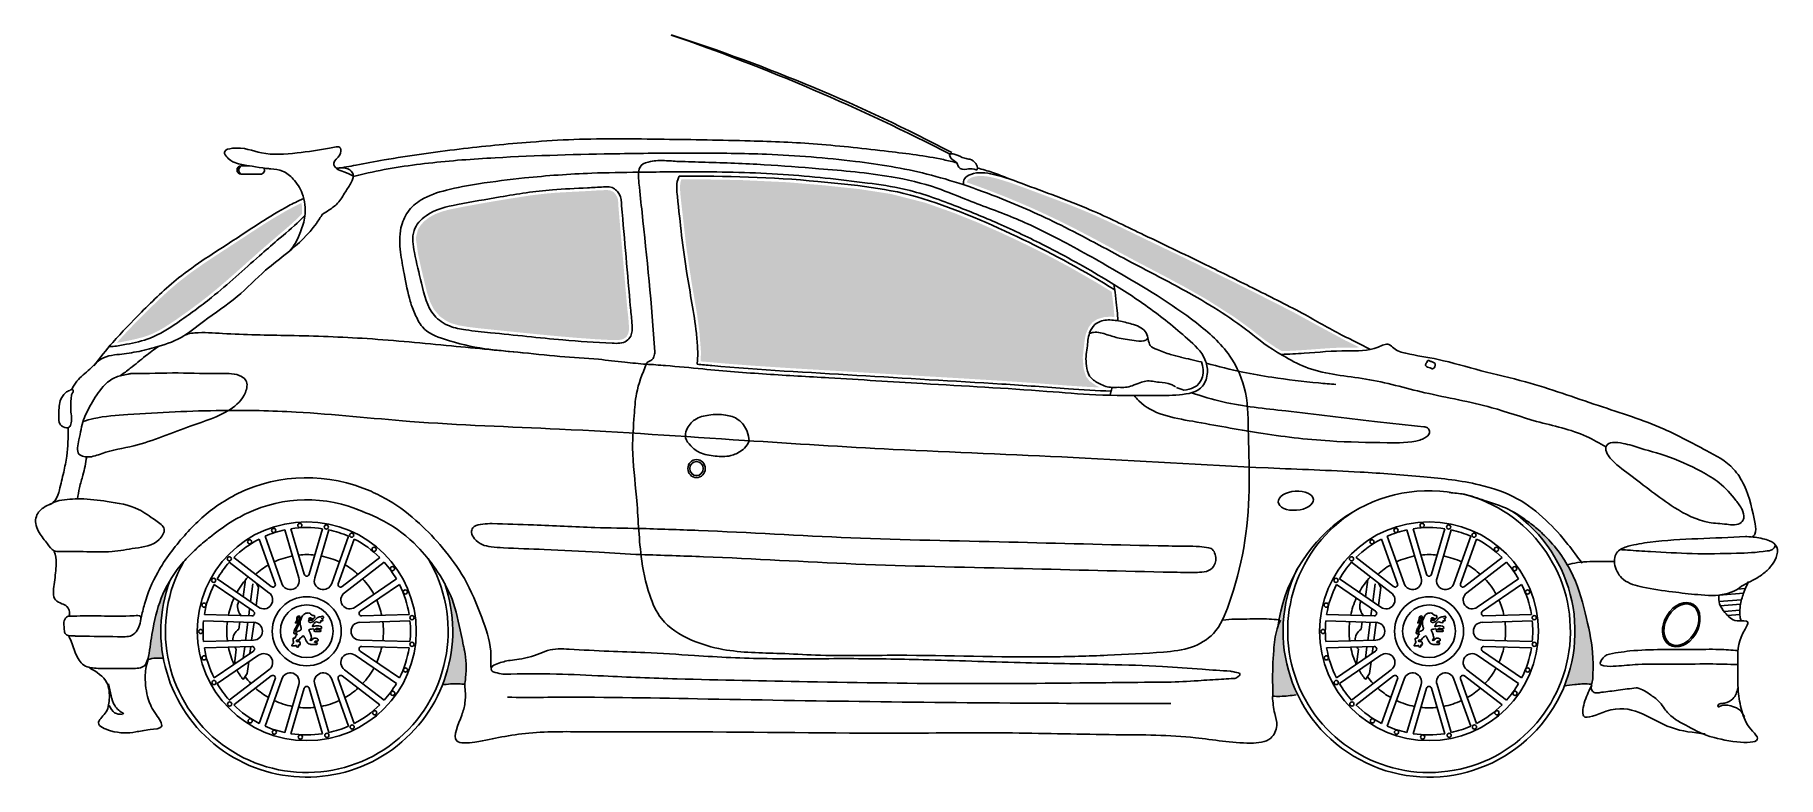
# Model space of a CAD drawing. Header units: metres. Extents: x -0.59 to 3.2, y 0 to 1.62.
import ezdxf

# ---------------------------------------------------------------- set-up
doc = ezdxf.new("R2010")
doc.units = ezdxf.units.M
for name, color, linetype in [('ceco.net 86 206-Car', 7, 'Continuous'), ('ceco.net 86 206-Glass', 7, 'Continuous'), ('ceco.net 86 206-Guard', 8, 'Continuous')]:
    doc.layers.add(name, color=color, linetype=linetype)

msp = doc.modelspace()

# ---------------------------------------------------------------- hatches: boundary and pattern name
at = {"layer": 'ceco.net 86 206-Glass'}
h = msp.add_hatch(color=256, dxfattribs=at)
h.paths.add_polyline_path([(1.8081, 1.121), (1.7512, 1.1514), (1.7104, 1.1734), (1.67, 1.1945), (1.6383, 1.2104), (1.6048, 1.2263), (1.5841, 1.2358), (1.5597, 1.2466), (1.5163, 1.2647), (1.4775, 1.2797), (1.4501, 1.2896), (1.4361, 1.2944), (1.4366, 1.2968), (1.4396, 1.301), (1.4465, 1.305), (1.4519, 1.3067), (1.4578, 1.3079), (1.4638, 1.3085), (1.4712, 1.3084), (1.481, 1.3073), (1.4867, 1.3063), (1.4962, 1.3042), (1.5062, 1.3015), (1.5306, 1.2939), (1.5595, 1.2834), (1.5933, 1.2708), (1.6276, 1.258), (1.6549, 1.2476), (1.6801, 1.2375), (1.7058, 1.2268), (1.7146, 1.2229), (1.761, 1.2017), (1.8021, 1.1819), (1.8376, 1.1647), (1.8676, 1.1503), (1.9056, 1.1321), (1.933, 1.1188), (1.9679, 1.1018), (1.9784, 1.0967), (2.0669, 1.0526), (2.1454, 1.0127), (2.2075, 0.9787), (2.2603, 0.9503), (2.2864, 0.9374), (2.2906, 0.9353), (2.2829, 0.935), (2.2704, 0.935), (2.2553, 0.9349), (2.2425, 0.9345), (2.232, 0.934), (2.2203, 0.9333), (2.2095, 0.9325), (2.1981, 0.9317), (2.189, 0.931), (2.1715, 0.9297), (2.1644, 0.9293), (2.1482, 0.9283), (2.1425, 0.928), (2.1295, 0.9274), (2.1219, 0.9271), (2.1088, 0.9347), (2.0833, 0.9523), (2.0537, 0.9755), (2.019, 1.0009), (1.9596, 1.0388), (1.9098, 1.0672), (1.8646, 1.0914)])
h.paths.add_polyline_path([(0.837, 1.0792), (0.8258, 1.154), (0.8141, 1.2576), (0.8127, 1.2711), (0.8121, 1.2863), (0.8133, 1.2952), (0.8152, 1.3011), (0.8202, 1.3011), (0.8299, 1.3011), (0.8704, 1.3009), (0.9407, 1.2997), (1.0454, 1.2948), (1.126, 1.288), (1.2029, 1.2798), (1.2715, 1.2692), (1.3453, 1.2503), (1.4072, 1.2284), (1.4609, 1.2068), (1.508, 1.1861), (1.5562, 1.1635), (1.6099, 1.1368), (1.6596, 1.1103), (1.7199, 1.0757), (1.7515, 1.0563), (1.7518, 1.0541), (1.753, 1.0455), (1.7541, 1.0363), (1.7555, 1.0247), (1.7569, 1.0081), (1.7573, 1.0014), (1.7495, 1.0021), (1.7363, 1.0015), (1.7203, 0.997), (1.7091, 0.9894), (1.7014, 0.9792), (1.696, 0.9666), (1.6936, 0.9569), (1.6922, 0.9466), (1.69, 0.9276), (1.6885, 0.913), (1.6904, 0.8889), (1.6958, 0.8719), (1.703, 0.8624), (1.7174, 0.8523), (1.7263, 0.8481), (1.7175, 0.8485), (1.6996, 0.8494), (1.6549, 0.8523), (1.5741, 0.8584), (1.5083, 0.8629), (1.4122, 0.8687), (1.3203, 0.8741), (1.1753, 0.8829), (1.0496, 0.8903), (0.9687, 0.8957), (0.9154, 0.8998), (0.8625, 0.9045), (0.857, 0.905), (0.8572, 0.907), (0.8577, 0.9262), (0.8542, 0.9714), (0.8493, 1.0071)])
h.paths.add_polyline_path([(0.256, 1.0778), (0.2484, 1.11), (0.2422, 1.1385), (0.2379, 1.1687), (0.238, 1.1762), (0.2419, 1.1918), (0.2486, 1.2023), (0.2564, 1.2105), (0.2665, 1.2183), (0.2799, 1.2256), (0.2959, 1.2315), (0.3104, 1.2353), (0.3379, 1.2409), (0.3711, 1.247), (0.4054, 1.253), (0.4406, 1.2589), (0.4875, 1.2662), (0.5207, 1.2701), (0.5414, 1.2719), (0.5767, 1.2739), (0.5975, 1.2749), (0.6161, 1.2759), (0.6361, 1.2772), (0.6533, 1.2778), (0.6601, 1.277), (0.6664, 1.2742), (0.6693, 1.2715), (0.6731, 1.2667), (0.6756, 1.2623), (0.6769, 1.2579), (0.6778, 1.2507), (0.6782, 1.2416), (0.6812, 1.206), (0.6838, 1.1763), (0.6882, 1.1263), (0.6909, 1.0944), (0.6951, 1.0465), (0.6981, 1.0134), (0.6988, 1.0081), (0.6998, 0.9986), (0.7007, 0.9867), (0.7011, 0.9794), (0.7009, 0.9722), (0.6996, 0.9658), (0.6967, 0.96), (0.6939, 0.9569), (0.6896, 0.954), (0.6835, 0.952), (0.6726, 0.9511), (0.6657, 0.9513), (0.6559, 0.9517), (0.6278, 0.9532), (0.5813, 0.9566), (0.5262, 0.9616), (0.4733, 0.9668), (0.4151, 0.9728), (0.3751, 0.9769), (0.3507, 0.9799), (0.33, 0.9835), (0.3143, 0.988), (0.3037, 0.993), (0.2894, 1.003), (0.2769, 1.0176), (0.268, 1.0355), (0.2625, 1.052)])
h.paths.add_polyline_path([(-0.3014, 1.0581), (-0.2816, 1.0752), (-0.2551, 1.0959), (-0.2236, 1.1181), (-0.2001, 1.1337), (-0.1539, 1.1638), (-0.1034, 1.197), (-0.0732, 1.216), (-0.0442, 1.2329), (-0.028, 1.2415), (-0.0156, 1.2476), (-0.0114, 1.2496), (-0.0106, 1.2435), (-0.0103, 1.2384), (-0.0102, 1.2314), (-0.0106, 1.2261), (-0.0145, 1.222), (-0.0189, 1.2175), (-0.0258, 1.2109), (-0.033, 1.2043), (-0.0402, 1.1979), (-0.0471, 1.192), (-0.067, 1.1751), (-0.0933, 1.1525), (-0.1098, 1.1379), (-0.1317, 1.1184), (-0.1529, 1.0995), (-0.1756, 1.0796), (-0.1962, 1.0621), (-0.215, 1.0467), (-0.2311, 1.0342), (-0.2532, 1.0177), (-0.2815, 0.9976), (-0.2952, 0.9883), (-0.3106, 0.9784), (-0.3213, 0.9723), (-0.336, 0.965), (-0.3468, 0.9607), (-0.3566, 0.9576), (-0.3719, 0.9536), (-0.3818, 0.9514), (-0.3935, 0.949), (-0.4035, 0.947), (-0.4133, 0.9454), (-0.4134, 0.9454), (-0.402, 0.9581), (-0.3868, 0.9745), (-0.3672, 0.9946), (-0.3446, 1.0172), (-0.3241, 1.0371)])
at = {"layer": 'ceco.net 86 206-Guard'}
h = msp.add_hatch(color=256, dxfattribs=at)
h.paths.add_polyline_path([(2.751, 0.2445), (2.7549, 0.2632), (2.7576, 0.2821), (2.7593, 0.3058), (2.7596, 0.3198), (2.7593, 0.3312), (2.7572, 0.3564), (2.7526, 0.3839), (2.7441, 0.4156), (2.7345, 0.4412), (2.7288, 0.4539), (2.7215, 0.4684), (2.7107, 0.4868), (2.6999, 0.5029), (2.6853, 0.5216), (2.6726, 0.5359), (2.6555, 0.5526), (2.6386, 0.567), (2.6231, 0.5785), (2.6335, 0.5725), (2.641, 0.5677), (2.6567, 0.5567), (2.6745, 0.5429), (2.6919, 0.5273), (2.7119, 0.5061), (2.7241, 0.4907), (2.7379, 0.4704), (2.7535, 0.4419), (2.762, 0.4222), (2.7715, 0.395), (2.7788, 0.3694), (2.7857, 0.341), (2.7912, 0.3157), (2.7957, 0.2896), (2.7985, 0.2608), (2.7988, 0.2285), (2.7981, 0.2138), (2.7971, 0.2079), (2.7952, 0.2022), (2.7925, 0.2024), (2.7845, 0.2028), (2.7771, 0.2028), (2.7658, 0.2022), (2.7532, 0.2008), (2.7441, 0.1995), (2.736, 0.1982), (2.7407, 0.2097), (2.7465, 0.2275)])
h.paths.add_polyline_path([(2.1017, 0.2076), (2.1016, 0.2234), (2.1019, 0.2357), (2.1028, 0.2551), (2.1037, 0.2695), (2.1058, 0.2945), (2.1087, 0.3123), (2.1108, 0.3207), (2.113, 0.3277), (2.1146, 0.3378), (2.1181, 0.3555), (2.1237, 0.3773), (2.1307, 0.3987), (2.139, 0.4196), (2.1464, 0.4356), (2.1481, 0.4382), (2.1478, 0.4367), (2.1471, 0.4354), (2.1442, 0.4277), (2.1427, 0.4237), (2.1402, 0.4164), (2.1353, 0.3998), (2.1308, 0.3809), (2.1271, 0.3583), (2.1253, 0.3403), (2.1246, 0.3266), (2.1248, 0.3023), (2.1283, 0.2681), (2.1346, 0.2381), (2.1406, 0.2175), (2.148, 0.1975), (2.1553, 0.1809), (2.1532, 0.1793), (2.1505, 0.1789), (2.1421, 0.1778), (2.1272, 0.1762), (2.1163, 0.1758), (2.1077, 0.1759), (2.1019, 0.1761), (2.1021, 0.1807), (2.1021, 0.193)])
h = msp.add_hatch(color=256, dxfattribs=at)
h.paths.add_polyline_path([(0.2996, 0.2123), (0.3023, 0.2204), (0.3046, 0.2277), (0.3082, 0.2411), (0.3109, 0.2529), (0.3137, 0.2681), (0.3154, 0.2803), (0.3169, 0.2971), (0.3175, 0.3147), (0.3168, 0.3389), (0.3141, 0.3643), (0.3116, 0.379), (0.3065, 0.4007), (0.3017, 0.4184), (0.3062, 0.4096), (0.3111, 0.3991), (0.3163, 0.3864), (0.3224, 0.368), (0.3266, 0.3527), (0.3307, 0.3353), (0.3366, 0.3073), (0.3409, 0.287), (0.3456, 0.2596), (0.3469, 0.2389), (0.3463, 0.2235), (0.3448, 0.2097), (0.3438, 0.2018), (0.3412, 0.2023), (0.33, 0.2032), (0.3187, 0.2031), (0.3111, 0.2027), (0.3018, 0.2017), (0.2961, 0.2009), (0.2971, 0.2053)])
h.paths.add_polyline_path([(-0.3411, 0.2824), (-0.3381, 0.3027), (-0.3339, 0.3274), (-0.3301, 0.3454), (-0.3242, 0.3674), (-0.3174, 0.3875), (-0.3095, 0.4059), (-0.3026, 0.4193), (-0.2977, 0.4278), (-0.3006, 0.42), (-0.3029, 0.4129), (-0.3057, 0.4036), (-0.3082, 0.3939), (-0.3109, 0.3823), (-0.3125, 0.3737), (-0.3164, 0.344), (-0.3173, 0.3314), (-0.3176, 0.3181), (-0.3165, 0.2919), (-0.3152, 0.2792), (-0.3132, 0.2652), (-0.312, 0.2587), (-0.3171, 0.2592), (-0.3276, 0.2593), (-0.333, 0.2589), (-0.3429, 0.2565), (-0.3469, 0.2542), (-0.3451, 0.2604), (-0.3432, 0.2681)])

# ---------------------------------------------------------------- linework, layer by layer
at = {"layer": 'ceco.net 86 206-Car'}
for p, q in [((-0.1243, 1.3303), (-0.1428, 1.3303)), ((-0.101, 1.3123), (-0.1428, 1.3123)), ((-0.048, 0.5381), (-0.0174, 0.4336)), ((-0.0344, 0.5406), (-0.0053, 0.4415)), ((0.0344, 0.5406), (0.0053, 0.4415)), ((0.048, 0.5381), (0.0174, 0.4336)), ((2.394, 0.5381), (2.4247, 0.4336)), ((2.4076, 0.5406), (2.4367, 0.4415)), ((2.4764, 0.5406), (2.4473, 0.4415)), ((2.49, 0.5381), (2.4594, 0.4336)), ((-0.1033, 0.5182), (-0.0686, 0.4209)), ((-0.0908, 0.5242), (-0.0542, 0.4217)), ((0.0908, 0.5242), (0.0542, 0.4217)), ((0.1033, 0.5182), (0.0686, 0.4209)), ((2.3387, 0.5182), (2.3734, 0.4209)), ((2.3512, 0.5242), (2.3878, 0.4217)), ((2.5328, 0.5242), (2.4962, 0.4217)), ((2.5453, 0.5182), (2.5106, 0.4209)), ((-0.1685, 0.4678), (-0.0823, 0.4013)), ((-0.1589, 0.4778), (-0.0771, 0.4147)), ((0.1589, 0.4778), (0.0771, 0.4147)), ((0.1685, 0.4678), (0.0823, 0.4013)), ((2.2736, 0.4678), (2.3597, 0.4013)), ((2.2831, 0.4778), (2.3649, 0.4147)), ((2.6009, 0.4778), (2.5191, 0.4147)), ((2.6105, 0.4678), (2.5243, 0.4013)), ((-0.2015, 0.4192), (-0.1162, 0.3609)), ((-0.1949, 0.4314), (-0.105, 0.3699)), ((-0.1335, 0.4299), (-0.1384, 0.3927)), ((-0.1172, 0.4207), (-0.1223, 0.3817)), ((-0.1049, 0.4125), (-0.1096, 0.4224)), ((0.1949, 0.4314), (0.105, 0.3699)), ((0.2015, 0.4192), (0.1162, 0.3609)), ((2.2405, 0.4192), (2.3258, 0.3609)), ((2.2471, 0.4314), (2.337, 0.3699)), ((2.3085, 0.4299), (2.3037, 0.3927)), ((2.3248, 0.4207), (2.3197, 0.3817)), ((2.3371, 0.4125), (2.3324, 0.4224)), ((2.6369, 0.4314), (2.547, 0.3699)), ((2.6435, 0.4192), (2.5582, 0.3609)), ((-0.1049, 0.4125), (-0.1101, 0.3734)), ((2.3371, 0.4125), (2.3319, 0.3734)), ((3.122, 0.3862), (3.0729, 0.3822)), ((3.1265, 0.4007), (3.0733, 0.3962)), ((3.1304, 0.4104), (3.1127, 0.409)), ((-0.2228, 0.3538), (-0.1195, 0.3508)), ((-0.1436, 0.3526), (-0.1437, 0.3515)), ((-0.1243, 0.3664), (-0.1263, 0.351)), ((0.2228, 0.3538), (0.1195, 0.3508)), ((2.2192, 0.3538), (2.3225, 0.3508)), ((2.2984, 0.3526), (2.2983, 0.3515)), ((2.3177, 0.3664), (2.3157, 0.351)), ((2.6648, 0.3538), (2.5615, 0.3508)), ((3.1199, 0.3766), (3.0756, 0.3729)), ((3.1183, 0.3634), (3.0842, 0.3605)), ((3.1183, 0.3539), (3.0918, 0.3517)), ((-0.2246, 0.34), (-0.1157, 0.3369)), ((-0.1455, 0.3378), (-0.1476, 0.322)), ((-0.1281, 0.3373), (-0.1333, 0.2977)), ((-0.1148, 0.3369), (-0.1199, 0.2981)), ((0.2246, 0.34), (0.1157, 0.3369)), ((2.2174, 0.34), (2.3263, 0.3369)), ((2.2965, 0.3378), (2.2944, 0.322)), ((2.3139, 0.3373), (2.3087, 0.2977)), ((2.3272, 0.3369), (2.3221, 0.2981)), ((2.6666, 0.34), (2.5578, 0.3369)), ((-0.2246, 0.2951), (-0.1157, 0.2982)), ((-0.2228, 0.2813), (-0.1195, 0.2843)), ((-0.2015, 0.2159), (-0.1162, 0.2742)), ((-0.1533, 0.2783), (-0.1576, 0.246)), ((-0.1351, 0.2838), (-0.1383, 0.2591)), ((-0.1217, 0.2842), (-0.1237, 0.2691)), ((0.2246, 0.2951), (0.1157, 0.2982)), ((0.2015, 0.2159), (0.1162, 0.2742)), ((0.2228, 0.2813), (0.1195, 0.2843)), ((2.2174, 0.2951), (2.3263, 0.2982)), ((2.2192, 0.2813), (2.3225, 0.2843)), ((2.2405, 0.2159), (2.3258, 0.2742)), ((2.2887, 0.2783), (2.2844, 0.246)), ((2.3069, 0.2838), (2.3037, 0.2591)), ((2.3203, 0.2842), (2.3183, 0.2691)), ((2.6666, 0.2951), (2.5578, 0.2982)), ((2.6435, 0.2159), (2.5582, 0.2742)), ((2.6648, 0.2813), (2.5615, 0.2843)), ((-0.1949, 0.2038), (-0.105, 0.2652)), ((-0.1685, 0.1674), (-0.0823, 0.2339)), ((-0.1261, 0.2508), (-0.1294, 0.2254)), ((0.1685, 0.1674), (0.0823, 0.2339)), ((0.1949, 0.2038), (0.105, 0.2652)), ((2.2471, 0.2038), (2.337, 0.2652)), ((2.2736, 0.1674), (2.3597, 0.2339)), ((2.3159, 0.2508), (2.3126, 0.2254)), ((2.6105, 0.1674), (2.5243, 0.2339)), ((2.6369, 0.2038), (2.547, 0.2652)), ((-0.1589, 0.1573), (-0.0771, 0.2204)), ((-0.1294, 0.2254), (-0.1385, 0.2123)), ((-0.1033, 0.1169), (-0.0686, 0.2142)), ((-0.0908, 0.1109), (-0.0542, 0.2135)), ((-0.048, 0.097), (-0.0174, 0.2015)), ((-0.0344, 0.0945), (-0.0053, 0.1936)), ((0.0344, 0.0945), (0.0053, 0.1936)), ((0.048, 0.097), (0.0174, 0.2015)), ((0.0908, 0.1109), (0.0542, 0.2135)), ((0.1033, 0.1169), (0.0686, 0.2142)), ((0.1589, 0.1573), (0.0771, 0.2204)), ((2.2831, 0.1573), (2.3649, 0.2204)), ((2.3126, 0.2254), (2.3035, 0.2123)), ((2.3387, 0.1169), (2.3734, 0.2142)), ((2.3512, 0.1109), (2.3878, 0.2135)), ((2.394, 0.097), (2.4247, 0.2015)), ((2.4076, 0.0945), (2.4367, 0.1936)), ((2.4764, 0.0945), (2.4473, 0.1936)), ((2.49, 0.097), (2.4594, 0.2015)), ((2.5328, 0.1109), (2.4962, 0.2135)), ((2.5453, 0.1169), (2.5106, 0.2142)), ((2.6009, 0.1573), (2.5191, 0.2204))]:
    msp.add_line(p, q, dxfattribs=at)
for centre, radius in [((0, 0.3176), 0.2382), ((-0.0719, 0.5369), 0.00453), ((-0.0151, 0.5478), 0.00453), ((0.0427, 0.5444), 0.00453), ((0.0977, 0.5266), 0.00453), ((2.442, 0.3176), 0.2382), ((2.3701, 0.5369), 0.00453), ((2.4269, 0.5478), 0.00453), ((2.4847, 0.5444), 0.00453), ((2.5397, 0.5266), 0.00453), ((-0.1242, 0.5121), 0.00453), ((0.1466, 0.4958), 0.00453), ((2.3179, 0.5121), 0.00453), ((2.5887, 0.4958), 0.00453), ((-0.1686, 0.4751), 0.00453), ((0.1864, 0.4537), 0.00453), ((2.2734, 0.4751), 0.00453), ((2.6284, 0.4537), 0.00453), ((-0.2025, 0.4282), 0.00453), ((2.2395, 0.4282), 0.00453), ((0, 0.3176), 0.0751), ((0.2144, 0.4031), 0.00453), ((2.442, 0.3176), 0.0751), ((2.6564, 0.4031), 0.00453), ((-0.2237, 0.3744), 0.00453), ((0, 0.3176), 0.0575), ((0.2289, 0.3471), 0.00453), ((2.2183, 0.3744), 0.00453), ((2.442, 0.3176), 0.0575), ((2.6709, 0.3471), 0.00453), ((-0.2308, 0.317), 0.00453), ((2.2112, 0.317), 0.00453), ((0.229, 0.2892), 0.00453), ((2.671, 0.2892), 0.00453), ((-0.2234, 0.2596), 0.00453), ((0.2148, 0.2332), 0.00453), ((2.2186, 0.2596), 0.00453), ((2.6568, 0.2332), 0.00453), ((-0.2019, 0.2059), 0.00453), ((2.2401, 0.2059), 0.00453), ((-0.1678, 0.1591), 0.00453), ((0.1871, 0.1824), 0.00453), ((2.2742, 0.1591), 0.00453), ((2.6291, 0.1824), 0.00453), ((-0.1232, 0.1224), 0.00453), ((0.1476, 0.1401), 0.00453), ((2.3189, 0.1224), 0.00453), ((2.5896, 0.1401), 0.00453), ((-0.0707, 0.0979), 0.00453), ((-0.0139, 0.0872), 0.00453), ((0.0438, 0.091), 0.00453), ((0.0988, 0.109), 0.00453), ((2.3713, 0.0979), 0.00453), ((2.4281, 0.0872), 0.00453), ((2.4858, 0.091), 0.00453), ((2.5408, 0.109), 0.00453)]:
    msp.add_circle(centre, radius, dxfattribs=at)
for centre, radius, start, end in [((-0.1428, 1.3213), 0.009, 90, 270), ((-0.1375, 1.3213), 0.0104, 120.4795, 239.5205), ((-0.101, 1.3213), 0.009, 270, 29.5664), ((2.442, 0.3176), 0.3076, 119.5269, 75.8349), ((2.442, 0.3176), 0.3176, 154.7513, 55.4147), ((0, 0.3176), 0.2257, 102.2808, 113.7192), ((0, 0.3176), 0.2257, 81.239, 98.761), ((0, 0.3176), 0.2257, 66.2808, 77.7192), ((2.442, 0.3176), 0.2257, 102.2808, 113.7192), ((2.442, 0.3176), 0.2257, 81.239, 98.761), ((2.442, 0.3176), 0.2257, 66.2808, 77.7192), ((0, 0.3176), 0.2257, 117.239, 134.761), ((0, 0.3176), 0.2257, 45.239, 62.761), ((2.442, 0.3176), 0.2257, 117.239, 134.761), ((2.442, 0.3176), 0.2257, 45.239, 62.761), ((0, 0.3176), 0.3076, 150.5145, 30.943), ((0, 0.3176), 0.2257, 138.2808, 149.7192), ((0, 0.3176), 0.1667, 119.9524, 132.0476), ((0, 0.3176), 0.1667, 100.8355, 115.1645), ((0, 0.3176), 0.1667, 83.9524, 96.0476), ((0, 0.3176), 0.1667, 64.8355, 79.1645), ((0, 0.3176), 0.1667, 47.9524, 60.0476), ((0, 0.3176), 0.2257, 30.2808, 41.7192), ((2.442, 0.3176), 0.2257, 138.2808, 149.7192), ((2.442, 0.3176), 0.1667, 119.9524, 132.0476), ((2.442, 0.3176), 0.1667, 100.8355, 115.1645), ((2.442, 0.3176), 0.1667, 83.9524, 96.0476), ((2.442, 0.3176), 0.1667, 64.8355, 79.1645), ((2.442, 0.3176), 0.1667, 47.9524, 60.0476), ((2.442, 0.3176), 0.2257, 30.2808, 41.7192), ((0, 0.3176), 0.3176, 159.7486, 19.0591), ((0, 0.3176), 0.2257, 153.239, 170.761), ((0, 0.3176), 0.174, 137.0691, 150.9309), ((-0.0738, 0.4191), 0.00552, 232.3508, 19.6492), ((-0.0358, 0.4276), 0.0194, 198, 288), ((-0.0358, 0.4276), 0.0194, 288, 18), ((0, 0.443), 0.00552, 196.3508, 343.6492), ((0.0358, 0.4276), 0.0194, 162, 252), ((0.0358, 0.4276), 0.0194, 252, 342), ((0.0738, 0.4191), 0.00552, 160.3508, 307.6492), ((0, 0.3176), 0.1667, 28.8355, 43.1645), ((0, 0.3176), 0.2257, 9.239, 26.761), ((2.442, 0.3176), 0.2257, 153.239, 170.761), ((2.442, 0.3176), 0.174, 137.0691, 150.9309), ((2.3683, 0.4191), 0.00552, 232.3508, 19.6492), ((2.4062, 0.4276), 0.0194, 198, 288), ((2.4062, 0.4276), 0.0194, 288, 18), ((2.442, 0.443), 0.00552, 196.3508, 343.6492), ((2.4778, 0.4276), 0.0194, 162, 252), ((2.4778, 0.4276), 0.0194, 252, 342), ((2.5158, 0.4191), 0.00552, 160.3508, 307.6492), ((2.442, 0.3176), 0.1667, 28.8355, 43.1645), ((2.442, 0.3176), 0.2257, 9.239, 26.761), ((0, 0.3176), 0.174, 155.5129, 168.4871), ((-0.1221, 0.3713), 0.0285, 156.3929, 220.9688), ((-0.1221, 0.3713), 0.0285, 124.1135, 128.3464), ((-0.0936, 0.3856), 0.0194, 324, 54), ((0.0936, 0.3856), 0.0194, 126, 216), ((0, 0.3176), 0.1667, 11.9524, 24.0476), ((2.442, 0.3176), 0.174, 155.5129, 168.4871), ((2.3199, 0.3713), 0.0285, 156.3929, 220.9688), ((2.3199, 0.3713), 0.0285, 124.1135, 128.3464), ((2.3484, 0.3856), 0.0194, 324, 54), ((2.5357, 0.3856), 0.0194, 126, 216), ((2.442, 0.3176), 0.1667, 11.9524, 24.0476), ((-0.1193, 0.3563), 0.00552, 268.3508, 55.6492), ((-0.0936, 0.3856), 0.0194, 234, 324), ((0.0936, 0.3856), 0.0194, 216, 306), ((0.1193, 0.3563), 0.00552, 124.3508, 271.6492), ((2.3227, 0.3563), 0.00552, 268.3508, 55.6492), ((2.3484, 0.3856), 0.0194, 234, 324), ((2.5357, 0.3856), 0.0194, 216, 306), ((2.5614, 0.3563), 0.00552, 124.3508, 271.6492), ((0, 0.3176), 0.2257, 174.2808, 185.7192), ((0, 0.3176), 0.174, 173.0691, 186.9309), ((-0.1326, 0.2978), 0.0285, 121.799, 181.8095), ((-0.1157, 0.3176), 0.0194, 0, 90), ((-0.1157, 0.3176), 0.0194, 270, 360), ((0.1157, 0.3176), 0.0194, 90, 180), ((0.1157, 0.3176), 0.0194, 180, 270), ((0, 0.3176), 0.1667, 352.8355, 7.1645), ((0, 0.3176), 0.2257, 354.2808, 5.7192), ((2.442, 0.3176), 0.2257, 174.2808, 185.7192), ((2.442, 0.3176), 0.174, 173.0691, 186.9309), ((2.3094, 0.2978), 0.0285, 121.799, 181.8095), ((2.3263, 0.3176), 0.0194, 0, 90), ((2.3263, 0.3176), 0.0194, 270, 360), ((2.5578, 0.3176), 0.0194, 90, 180), ((2.5578, 0.3176), 0.0194, 180, 270), ((2.442, 0.3176), 0.1667, 352.8355, 7.1645), ((2.442, 0.3176), 0.2257, 354.2808, 5.7192), ((0, 0.3176), 0.2257, 189.239, 206.761), ((0, 0.3176), 0.174, 191.5129, 204.4871), ((-0.1326, 0.2978), 0.0285, 210.7689, 223.2833), ((-0.1193, 0.2788), 0.00552, 304.3508, 91.6492), ((-0.0936, 0.2495), 0.0194, 36, 126), ((0.0936, 0.2495), 0.0194, 54, 144), ((0.1193, 0.2788), 0.00552, 88.3508, 235.6492), ((0, 0.3176), 0.1667, 335.9524, 348.0476), ((0, 0.3176), 0.2257, 333.239, 350.761), ((2.442, 0.3176), 0.2257, 189.239, 206.761), ((2.442, 0.3176), 0.174, 191.5129, 204.4871), ((2.3094, 0.2978), 0.0285, 210.7689, 223.2833), ((2.3227, 0.2788), 0.00552, 304.3508, 91.6492), ((2.3484, 0.2495), 0.0194, 36, 126), ((2.5357, 0.2495), 0.0194, 54, 144), ((2.5614, 0.2788), 0.00552, 88.3508, 235.6492), ((2.442, 0.3176), 0.1667, 335.9524, 348.0476), ((2.442, 0.3176), 0.2257, 333.239, 350.761), ((0, 0.3176), 0.174, 209.0691, 217.2323), ((-0.0936, 0.2495), 0.0194, 306, 36), ((0.0936, 0.2495), 0.0194, 144, 234), ((0, 0.3176), 0.1667, 316.8355, 331.1645), ((2.442, 0.3176), 0.174, 209.0691, 217.2323), ((2.3484, 0.2495), 0.0194, 306, 36), ((2.5357, 0.2495), 0.0194, 144, 234), ((2.442, 0.3176), 0.1667, 316.8355, 331.1645), ((0, 0.3176), 0.2257, 210.2808, 221.7192), ((0, 0.3176), 0.1667, 216.4078, 223.1645), ((0, 0.3176), 0.1667, 227.9524, 240.0476), ((-0.0738, 0.216), 0.00552, 340.3508, 127.6492), ((-0.0358, 0.2075), 0.0194, 72, 162), ((-0.0358, 0.2075), 0.0194, 342, 72), ((0, 0.1921), 0.00552, 16.3508, 163.6492), ((0.0358, 0.2075), 0.0194, 108, 198), ((0.0358, 0.2075), 0.0194, 18, 108), ((0.0738, 0.216), 0.00552, 52.3508, 199.6492), ((0, 0.3176), 0.1667, 299.9524, 312.0476), ((0, 0.3176), 0.2257, 318.2808, 329.7192), ((2.442, 0.3176), 0.2257, 210.2808, 221.7192), ((2.442, 0.3176), 0.1667, 216.4078, 223.1645), ((2.442, 0.3176), 0.1667, 227.9524, 240.0476), ((2.3683, 0.216), 0.00552, 340.3508, 127.6492), ((2.4062, 0.2075), 0.0194, 72, 162), ((2.4062, 0.2075), 0.0194, 342, 72), ((2.442, 0.1921), 0.00552, 16.3508, 163.6492), ((2.4778, 0.2075), 0.0194, 108, 198), ((2.4778, 0.2075), 0.0194, 18, 108), ((2.5158, 0.216), 0.00552, 52.3508, 199.6492), ((2.442, 0.3176), 0.1667, 299.9524, 312.0476), ((2.442, 0.3176), 0.2257, 318.2808, 329.7192), ((0, 0.3176), 0.2257, 225.239, 242.761), ((0, 0.3176), 0.1667, 244.8355, 259.1645), ((0, 0.3176), 0.1667, 263.9524, 276.0476), ((0, 0.3176), 0.1667, 280.8355, 295.1645), ((0, 0.3176), 0.2257, 297.239, 314.761), ((2.442, 0.3176), 0.2257, 225.239, 242.761), ((2.442, 0.3176), 0.1667, 244.8355, 259.1645), ((2.442, 0.3176), 0.1667, 263.9524, 276.0476), ((2.442, 0.3176), 0.1667, 280.8355, 295.1645), ((2.442, 0.3176), 0.2257, 297.239, 314.761), ((0, 0.3176), 0.2257, 246.2808, 257.7192), ((0, 0.3176), 0.2257, 261.239, 278.761), ((0, 0.3176), 0.2257, 282.2808, 293.7192), ((2.442, 0.3176), 0.2257, 246.2808, 257.7192), ((2.442, 0.3176), 0.2257, 261.239, 278.761), ((2.442, 0.3176), 0.2257, 282.2808, 293.7192)]:
    msp.add_arc(centre, radius, start, end, dxfattribs=at)
for centre, major_axis, start_param, end_param in [((-0.3573, -2.2793), (0, 4.075), 5.816263, 5.984803), ((-0.6798, -3.022), (0, 4.8845), 5.82328, 5.96363), ((0, 0.2767), (0, 0.3749), 5.884099, 6.713037), ((0, 0.2767), (0, 0.327), 5.884099, 6.713037), ((2.442, 0.2767), (0, 0.3466), 6.112815, 7.708258)]:
    msp.add_ellipse(centre, major_axis=major_axis, ratio=0.959877, start_param=start_param, end_param=end_param, dxfattribs=at)
for major_axis in [(0, 0.0197), (0, 0.0153)]:
    msp.add_ellipse((0.8481, 0.6716), major_axis=major_axis, ratio=0.959877, dxfattribs=at)
at = {"layer": 'ceco.net 86 206-Car', "extrusion": (0, 0, -1)}
for centre, major_axis, ratio, start_param, end_param in [((2.1522, 0.6016), (0.0382, 0.0029), 0.542482, 0.0043681947249943, 6.28755350190458), ((2.9909, 0.3317), (0.0247, 0.0448), 0.725006, 0.056714, 6.339899)]:
    msp.add_ellipse(centre, major_axis=major_axis, ratio=ratio, start_param=start_param, end_param=end_param, dxfattribs=at)
at = {"layer": 'ceco.net 86 206-Car'}
for points, knots in [([(0.0494, 1.3686), (0.0262, 1.365), (-0.0222, 1.3574), (-0.0967, 1.352), (-0.1413, 1.3742), (-0.1872, 1.3636), (-0.1668, 1.3399), (-0.1355, 1.3314), (-0.1061, 1.3274), (-0.0816, 1.3242), (-0.0784, 1.3237)], [0, 0, 0, 0, 0.0711162, 0.1482236, 0.2127092, 0.2307614, 0.2549262, 0.2729784, 0.3341546, 0.343478, 0.343478, 0.343478, 0.343478]), ([(0.0494, 1.3686), (0.0596, 1.3714), (0.0762, 1.376), (0.0734, 1.3495), (0.0535, 1.3402), (0.0653, 1.3212), (0.0835, 1.3181), (0.0953, 1.3112), (0.1021, 1.3071)], [0, 0, 0, 0, 0.0237619, 0.0382891, 0.060922, 0.0744651, 0.0915721, 0.1151113, 0.1151113, 0.1151113, 0.1151113]), ([(0.0656, 1.3247), (0.0793, 1.3271), (0.1136, 1.333), (0.2018, 1.3501), (0.3286, 1.3674), (0.4665, 1.3813), (0.6151, 1.3908), (0.7745, 1.3883), (0.9511, 1.3859), (1.1143, 1.3794), (1.2543, 1.3631), (1.3559, 1.3513), (1.4046, 1.3396), (1.4142, 1.3372)], [0, 0, 0, 0, 0.03388, 0.084444, 0.218048, 0.344664, 0.42105, 0.579932, 0.731759, 0.850568, 0.976761, 1.074341, 1.098331, 1.098331, 1.098331, 1.098331]), ([(2.1236, 0.918), (2.0911, 0.9356), (2.0295, 0.9893), (1.9222, 1.0545), (1.7854, 1.1241), (1.6551, 1.1967), (1.5317, 1.2523), (1.4309, 1.2897), (1.3252, 1.3211), (1.182, 1.344), (1.0137, 1.3571), (0.8427, 1.3587), (0.6457, 1.3571), (0.4518, 1.3517), (0.266, 1.3385), (0.1631, 1.3225), (0.1093, 1.3095), (0.1013, 1.3075)], [0, 0, 0, 0, 0.06274, 0.195085, 0.300258, 0.432964, 0.554203, 0.6265, 0.693156, 0.820888, 0.977767, 1.103117, 1.236477, 1.456752, 1.574411, 1.689139, 1.708898, 1.708898, 1.708898, 1.708898]), ([(0.7387, 0.8988), (0.7302, 0.8778), (0.7159, 0.8419), (0.7122, 0.7795), (0.706, 0.7043), (0.7205, 0.6023), (0.7229, 0.4941), (0.7408, 0.4049), (0.7711, 0.3343), (0.8337, 0.2966), (0.9221, 0.2704), (1.0145, 0.2709), (1.1408, 0.2628), (1.3361, 0.2681), (1.5478, 0.2587), (1.7409, 0.2648), (1.8442, 0.27), (1.9241, 0.2778), (1.9812, 0.3117), (2.0315, 0.433), (2.0553, 0.5804), (2.0481, 0.7353), (2.049, 0.8361), (2.0106, 0.926), (1.9094, 1.0142), (1.7807, 1.091), (1.6494, 1.1653), (1.5423, 1.2183), (1.4513, 1.2495), (1.3628, 1.2877), (1.2537, 1.3127), (1.1273, 1.3232), (0.9923, 1.3342), (0.8904, 1.3376), (0.8283, 1.3395), (0.8091, 1.34)], [0.001641, 0.001641, 0.001641, 0.001641, 0.05437, 0.091598, 0.14648, 0.230352, 0.330725, 0.39821, 0.442961, 0.506097, 0.56469, 0.666423, 0.728208, 0.872874, 1.14036, 1.24327, 1.342181, 1.392241, 1.43716, 1.493607, 1.690089, 1.783283, 1.855582, 1.923075, 2.004533, 2.170821, 2.284321, 2.367672, 2.458367, 2.516957, 2.600128, 2.728425, 2.825072, 2.929399, 2.976055, 2.976055, 2.976055, 2.976055]), ([(0.8091, 1.34), (0.7989, 1.3408), (0.7785, 1.3422), (0.7517, 1.342), (0.719, 1.3321), (0.7238, 1.281), (0.7379, 1.1551), (0.7506, 1.0276), (0.7572, 0.9257)], [0, 0, 0, 0, 0.0247277, 0.0494555, 0.0672845, 0.0977116, 0.1473482, 0.3840714, 0.3840714, 0.3840714, 0.3840714]), ([(1.4591, 1.3231), (1.4601, 1.3273), (1.4563, 1.3378), (1.4446, 1.3453), (1.4268, 1.3468), (1.4164, 1.3554), (1.3941, 1.3585), (1.4052, 1.3413), (1.4161, 1.3383), (1.4182, 1.3227), (1.4375, 1.3223), (1.4472, 1.3257), (1.4586, 1.3209), (1.4591, 1.3231)], [0, 0, 0, 0, 0.0124384, 0.0281813, 0.0393161, 0.0638503, 0.0736773, 0.0873486, 0.0997936, 0.1081025, 0.1259986, 0.1424676, 0.149019, 0.149019, 0.149019, 0.149019]), ([(-0.0784, 1.3237), (-0.0696, 1.323), (-0.0508, 1.3216), (-0.0264, 1.3007), (-0.0052, 1.2679), (-0.0005, 1.2251), (-0.0126, 1.1879), (-0.0243, 1.1602), (-0.0362, 1.1465), (-0.0411, 1.1408)], [0, 0, 0, 0, 0.0260834, 0.0550423, 0.0919928, 0.1421182, 0.176953, 0.2090661, 0.231314, 0.231314, 0.231314, 0.231314]), ([(0.0643, 1.3251), (0.0643, 1.3251), (0.0728, 1.3266), (0.0871, 1.328), (0.1049, 1.3123), (0.0961, 1.2914), (0.0827, 1.2729), (0.0701, 1.2489), (0.0507, 1.2358), (0.0395, 1.2276), (0.0344, 1.2255)], [0.0291617, 0.0291617, 0.0291617, 0.0291617, 0.0292874, 0.0498246, 0.0627071, 0.0767857, 0.095733, 0.1194233, 0.138101, 0.1516856, 0.1516856, 0.1516856, 0.1516856]), ([(0.722, 1.3166), (0.688, 1.3162), (0.6052, 1.3151), (0.4891, 1.3068), (0.3832, 1.2935), (0.3075, 1.2799), (0.2532, 1.2627), (0.2188, 1.2334), (0.2003, 1.1902), (0.2029, 1.1429), (0.2123, 1.0942), (0.2225, 1.0392), (0.2345, 1.0099), (0.2533, 0.9701), (0.3125, 0.9472), (0.3809, 0.9316), (0.466, 0.9247), (0.5481, 0.9151), (0.626, 0.9112), (0.6884, 0.9029), (0.7231, 0.9), (0.7387, 0.8987)], [0, 0, 0, 0, 0.082607, 0.201194, 0.283026, 0.34105, 0.389878, 0.421775, 0.449559, 0.490237, 0.528159, 0.575076, 0.603434, 0.627668, 0.671191, 0.744163, 0.802628, 0.877157, 0.945523, 0.991917, 1.029985, 1.029985, 1.029985, 1.029985]), ([(0.71, 1.3165), (0.7546, 1.317), (0.8634, 1.3182), (1.0339, 1.3148), (1.1855, 1.2981), (1.3112, 1.2806), (1.4055, 1.2465), (1.5079, 1.2045), (1.6185, 1.152), (1.7272, 1.0915), (1.8319, 1.0246), (1.9031, 0.9669), (1.9538, 0.9204), (1.9626, 0.8799), (1.9492, 0.8392), (1.8957, 0.8303), (1.8199, 0.8303), (1.7224, 0.8302), (1.5563, 0.8448), (1.3624, 0.8546), (1.1591, 0.8681), (0.9994, 0.8765), (0.8809, 0.8862), (0.7938, 0.8951), (0.7527, 0.8979), (0.7387, 0.8988)], [0, 0, 0, 0, 0.10843, 0.264559, 0.414046, 0.479029, 0.57221, 0.655351, 0.746715, 0.867409, 0.955203, 1.043569, 1.090058, 1.11235, 1.137253, 1.180615, 1.227312, 1.327965, 1.414218, 1.633397, 1.799241, 1.909534, 2.022184, 2.088078, 2.122232, 2.122232, 2.122232, 2.122232]), ([(0.8105, 1.3081), (0.8093, 1.3056), (0.8035, 1.292), (0.8114, 1.2169), (0.8225, 1.1091), (0.8452, 0.9986), (0.8506, 0.9367), (0.8509, 0.914), (0.8497, 0.903), (0.8493, 0.8987)], [0.0020031, 0.0020031, 0.0020031, 0.0020031, 0.008562, 0.0366865, 0.1680277, 0.2704138, 0.2974854, 0.3132225, 0.3233229, 0.3233229, 0.3233229, 0.3233229]), ([(0.8105, 1.3081), (0.9113, 1.3083), (1.0119, 1.3062), (1.1895, 1.2888), (1.2675, 1.2823), (1.4152, 1.2355), (1.4876, 1.2041), (1.6267, 1.1375), (1.6934, 1.101), (1.758, 1.0606)], [0.0814335, 0.0814335, 0.0814335, 0.0814335, 0.3266915, 0.3266915, 0.5165101, 0.5165101, 0.7063287, 0.7063287, 0.8899649, 0.8899649, 0.8899649, 0.8899649]), ([(1.4285, 1.2895), (1.4287, 1.2943), (1.4298, 1.3046), (1.4557, 1.3187), (1.5033, 1.312), (1.5914, 1.2787), (1.7026, 1.2386), (1.8332, 1.1741), (1.9505, 1.1187), (2.0671, 1.0601), (2.166, 1.0112), (2.2402, 0.9675), (2.2883, 0.9445), (2.307, 0.9347), (2.3143, 0.9309)], [0.0029383, 0.0029383, 0.0029383, 0.0029383, 0.0135032, 0.0265755, 0.0664685, 0.127257, 0.2550065, 0.3518371, 0.4783793, 0.5681223, 0.6664998, 0.744351, 0.775166, 0.7951163, 0.7951163, 0.7951163, 0.7951163]), ([(1.4594, 1.3255), (1.4705, 1.3226), (1.4933, 1.3164), (1.5153, 1.3076), (1.5267, 1.303)], [1.13606968, 1.13606968, 1.13606968, 1.13606968, 1.1637912, 1.19332612, 1.19332612, 1.19332612, 1.19332612]), ([(-0.0064, 1.2596), (-0.0205, 1.2532), (-0.0725, 1.2273), (-0.16, 1.1666), (-0.2726, 1.0972), (-0.3556, 1.0169), (-0.4175, 0.9534), (-0.4498, 0.9126), (-0.4633, 0.8955)], [0.033585, 0.033585, 0.033585, 0.033585, 0.059248, 0.1738076, 0.2884711, 0.3762076, 0.4480715, 0.4995712, 0.4995712, 0.4995712, 0.4995712]), ([(0.7043, 1.021), (0.7057, 1.0083), (0.7082, 0.9903), (0.7085, 0.9621), (0.692, 0.9435), (0.6371, 0.945), (0.5419, 0.9524), (0.4342, 0.9639), (0.3519, 0.9721), (0.3089, 0.9798), (0.2648, 1.009), (0.2499, 1.0739), (0.2353, 1.1334), (0.2261, 1.1899), (0.2663, 1.2337), (0.3355, 1.248), (0.4273, 1.264), (0.5214, 1.2795), (0.5974, 1.2814), (0.6414, 1.2847), (0.6671, 1.2853), (0.6812, 1.2683), (0.6846, 1.2617), (0.685, 1.2451), (0.685, 1.2432)], [0.1664206, 0.1664206, 0.1664206, 0.1664206, 0.1972421, 0.2160763, 0.2270051, 0.2525258, 0.3396768, 0.4678605, 0.5120192, 0.5411981, 0.5734237, 0.6323949, 0.685773, 0.7231333, 0.7559992, 0.8143371, 0.8910324, 0.9836786, 1.0455338, 1.0740268, 1.0938017, 1.1029926, 1.1217405, 1.1244822, 1.1244822, 1.1244822, 1.1244822]), ([(-0.5113, 0.8437), (-0.5082, 0.8502), (-0.4975, 0.8676), (-0.471, 0.8866), (-0.448, 0.9144), (-0.4122, 0.9199), (-0.3751, 0.9239), (-0.3263, 0.9356), (-0.2723, 0.9531), (-0.2171, 0.9995), (-0.151, 1.0416), (-0.0963, 1.1002), (-0.0337, 1.1463), (0.0096, 1.1867), (0.03, 1.2186), (0.0344, 1.2255)], [0.2026405, 0.2026405, 0.2026405, 0.2026405, 0.2192984, 0.2499382, 0.2807062, 0.3006006, 0.3350786, 0.3723935, 0.4221231, 0.4704541, 0.543135, 0.6100879, 0.6597103, 0.7297642, 0.749047, 0.749047, 0.749047, 0.749047]), ([(-0.0038, 1.2231), (-0.01, 1.2166), (-0.0267, 1.1996), (-0.0612, 1.1711), (-0.1245, 1.1161), (-0.1943, 1.0517), (-0.2743, 0.9932), (-0.335, 0.9536), (-0.3846, 0.9437), (-0.4143, 0.9375), (-0.4268, 0.9374), (-0.4295, 0.9374)], [0.043115, 0.043115, 0.043115, 0.043115, 0.0533067, 0.1046636, 0.1455251, 0.2557173, 0.3295157, 0.3841535, 0.4273104, 0.4511192, 0.4575988, 0.4575988, 0.4575988, 0.4575988]), ([(1.7564, 1.0719), (1.7597, 1.0485), (1.763, 1.0247), (1.7644, 1.0007), (1.7648, 0.9937)], [0, 0, 0, 0, 0.03967992, 0.05613221, 0.05613221, 0.05613221, 0.05613221]), ([(1.6983, 0.9343), (1.699, 0.9454), (1.7003, 0.9636), (1.7144, 0.9888), (1.7413, 0.9974), (1.7703, 0.9924), (1.7996, 0.9861), (1.8268, 0.974), (1.831, 0.9531), (1.8343, 0.9369), (1.8554, 0.9287), (1.8768, 0.9199), (1.8947, 0.9161), (1.9024, 0.9144)], [0, 0, 0, 0, 0.0316693, 0.0523733, 0.0793088, 0.1098189, 0.1394417, 0.172123, 0.1866697, 0.1995705, 0.2166966, 0.2480089, 0.2711833, 0.2711833, 0.2711833, 0.2711833]), ([(0.4798, 0.9228), (0.4248, 0.928), (0.3087, 0.9391), (0.1364, 0.956), (-0.03, 0.9617), (-0.1549, 0.9629), (-0.2283, 0.969), (-0.2555, 0.9655), (-0.2623, 0.9632), (-0.2645, 0.9624)], [0, 0, 0, 0, 0.1342654, 0.2833854, 0.4206668, 0.5385535, 0.5873532, 0.5989191, 0.6047132, 0.6047132, 0.6047132, 0.6047132]), ([(1.8304, 0.9561), (1.8291, 0.9542), (1.8231, 0.9472), (1.798, 0.9511), (1.7712, 0.9539), (1.7407, 0.9631), (1.7185, 0.9706), (1.7059, 0.9666), (1.703, 0.9655)], [0.0047231, 0.0047231, 0.0047231, 0.0047231, 0.0100424, 0.027011, 0.0578189, 0.0794483, 0.104035, 0.1113947, 0.1113947, 0.1113947, 0.1113947]), ([(-0.3227, 0.9373), (-0.3322, 0.9306), (-0.3532, 0.9155), (-0.3796, 0.8927), (-0.3983, 0.8789), (-0.4057, 0.8737)], [0.00498674, 0.00498674, 0.00498674, 0.00498674, 0.03283304, 0.06684815, 0.08846244, 0.08846244, 0.08846244, 0.08846244]), ([(0.738, 0.897), (0.7387, 0.8991), (0.7412, 0.9046), (0.7509, 0.9063), (0.7561, 0.9157), (0.7571, 0.9221), (0.7572, 0.9257)], [0.0027113, 0.0027113, 0.0027113, 0.0027113, 0.00779389, 0.01689477, 0.02326632, 0.03175006, 0.03175006, 0.03175006, 0.03175006]), ([(1.6983, 0.9343), (1.6971, 0.928), (1.6949, 0.9151), (1.6961, 0.8943), (1.7011, 0.8705), (1.7234, 0.8561), (1.7454, 0.8469), (1.7657, 0.849), (1.7818, 0.8475), (1.7973, 0.852), (1.8115, 0.8581), (1.8309, 0.8645), (1.8536, 0.8581), (1.8764, 0.8582), (1.8871, 0.8513), (1.8902, 0.8493)], [0, 0, 0, 0, 0.0184073, 0.0375167, 0.0602951, 0.0844344, 0.1118974, 0.1301367, 0.1449018, 0.1600695, 0.1776541, 0.1911366, 0.2199163, 0.2463312, 0.2572116, 0.2572116, 0.2572116, 0.2572116]), ([(3.1517, 0.5513), (3.1457, 0.5802), (3.137, 0.6229), (3.1009, 0.6819), (3.0353, 0.7159), (2.9402, 0.7678), (2.8052, 0.809), (2.6741, 0.857), (2.5559, 0.8831), (2.4701, 0.9095), (2.4056, 0.9185), (2.3686, 0.9283), (2.3526, 0.9469), (2.3158, 0.9259), (2.2558, 0.9303), (2.1848, 0.923), (2.1373, 0.9208), (2.121, 0.92)], [0, 0, 0, 0, 0.0684593, 0.1012313, 0.1591526, 0.2412368, 0.3640021, 0.4987977, 0.5791386, 0.6574309, 0.7153668, 0.7380889, 0.7486351, 0.7680872, 0.8233096, 0.8993854, 0.939112, 0.939112, 0.939112, 0.939112]), ([(2.8269, 0.7186), (2.813, 0.7269), (2.7661, 0.7543), (2.6788, 0.7705), (2.5645, 0.812), (2.4381, 0.8326), (2.3072, 0.8713), (2.2008, 0.8768), (2.1425, 0.9063), (2.1241, 0.918), (2.121, 0.92)], [0.0058123, 0.0058123, 0.0058123, 0.0058123, 0.0445156, 0.1360801, 0.2181084, 0.3388695, 0.4455689, 0.549084, 0.5925664, 0.6014621, 0.6014621, 0.6014621, 0.6014621]), ([(-0.3803, 0.8783), (-0.3467, 0.8783), (-0.2817, 0.8813), (-0.2035, 0.8768), (-0.151, 0.8798), (-0.1273, 0.8612), (-0.1338, 0.8263), (-0.1767, 0.7882), (-0.2653, 0.7623), (-0.3552, 0.7219), (-0.4343, 0.7106), (-0.4713, 0.694), (-0.5035, 0.7016), (-0.4933, 0.7411), (-0.4887, 0.7775), (-0.4661, 0.818), (-0.447, 0.8479), (-0.4245, 0.8672), (-0.4066, 0.8743), (-0.3905, 0.8765), (-0.3832, 0.8783), (-0.3803, 0.8783)], [0, 0, 0, 0, 0.1006808, 0.1939959, 0.2386173, 0.2516628, 0.2762246, 0.3248461, 0.4162559, 0.5482451, 0.6188224, 0.6515806, 0.6709907, 0.700428, 0.7432718, 0.7860694, 0.8307322, 0.8464489, 0.8728914, 0.8866173, 0.8952985, 0.8952985, 0.8952985, 0.8952985]), ([(1.7501, 0.8403), (1.7191, 0.8412), (1.688, 0.8428), (1.6091, 0.8488), (1.5609, 0.8526), (1.4073, 0.8622), (1.302, 0.868), (1.0916, 0.881), (0.9863, 0.8861), (0.8708, 0.8967), (0.86, 0.8977), (0.8493, 0.8987)], [1.3014433, 1.3014433, 1.3014433, 1.3014433, 1.3768429, 1.3768429, 1.4943147, 1.4943147, 1.7505419, 1.7505419, 2.0067691, 2.0067691, 2.032994, 2.032994, 2.032994, 2.032994]), ([(1.947, 0.9037), (1.9552, 0.8826), (1.9499, 0.8567), (1.9236, 0.8452), (1.9163, 0.8434), (1.9086, 0.8423)], [1.09149085, 1.09149085, 1.09149085, 1.09149085, 1.15337604, 1.15337604, 1.17246805, 1.17246805, 1.17246805, 1.17246805]), ([(1.9574, 0.9008), (1.9838, 0.8938), (2.0309, 0.8814), (2.1127, 0.868), (2.1802, 0.8594), (2.2268, 0.8558), (2.2393, 0.8548)], [0.0023467, 0.0023467, 0.0023467, 0.0023467, 0.0686168, 0.1203147, 0.2034476, 0.233899, 0.233899, 0.233899, 0.233899]), ([(2.4345, 0.896), (2.4362, 0.8926), (2.4427, 0.8919), (2.4491, 0.8878), (2.4519, 0.8899), (2.4548, 0.8912), (2.455, 0.8956), (2.456, 0.9012), (2.4499, 0.9036), (2.4453, 0.9051), (2.4389, 0.9081), (2.4375, 0.9033), (2.4356, 0.9008), (2.4349, 0.8989), (2.4344, 0.8972), (2.4343, 0.8964), (2.4345, 0.896)], [0, 0, 0, 0, 0.01104914, 0.01733658, 0.01949992, 0.0207353, 0.02669154, 0.03018667, 0.0358441, 0.04208958, 0.04733893, 0.05191555, 0.05351608, 0.05664671, 0.05752234, 0.05879912, 0.05879912, 0.05879912, 0.05879912]), ([(-0.5158, 0.8418), (-0.519, 0.8405), (-0.5282, 0.8358), (-0.5401, 0.8156), (-0.5387, 0.7921), (-0.5402, 0.7695), (-0.5293, 0.7612), (-0.5162, 0.7582), (-0.5115, 0.773), (-0.5118, 0.7866), (-0.5146, 0.8044), (-0.5126, 0.8202), (-0.5123, 0.8336), (-0.5076, 0.839), (-0.5084, 0.8424), (-0.5088, 0.8432)], [0.006831, 0.006831, 0.006831, 0.006831, 0.0151402, 0.0318556, 0.0572132, 0.0716062, 0.0788585, 0.0890778, 0.0972719, 0.1094913, 0.1221701, 0.138474, 0.1471768, 0.1520965, 0.1542054, 0.1542054, 0.1542054, 0.1542054]), ([(-0.5158, 0.8418), (-0.5154, 0.842), (-0.5146, 0.8425), (-0.5132, 0.843), (-0.5118, 0.8435), (-0.5107, 0.8439), (-0.5098, 0.844), (-0.5092, 0.8436), (-0.5089, 0.8432), (-0.5087, 0.843)], [0.000515855, 0.000515855, 0.000515855, 0.000515855, 0.00155596, 0.002811003, 0.004102968, 0.005095025, 0.005775825, 0.006201052, 0.006889261, 0.006889261, 0.006889261, 0.006889261]), ([(2.4306, 0.7628), (2.3947, 0.7663), (2.2944, 0.7761), (2.1493, 0.7965), (2.0146, 0.8084), (1.9477, 0.8291), (1.9251, 0.8366)], [0.0055861, 0.0055861, 0.0055861, 0.0055861, 0.0930272, 0.2504083, 0.362235, 0.4198338, 0.4198338, 0.4198338, 0.4198338]), ([(2.7751, 0.4657), (2.7649, 0.4795), (2.7407, 0.5125), (2.6962, 0.5627), (2.6329, 0.6119), (2.5406, 0.6425), (2.425, 0.655), (2.2717, 0.6663), (2.017, 0.6745), (1.6788, 0.6975), (1.2987, 0.7106), (0.9264, 0.7342), (0.5759, 0.7585), (0.25, 0.7686), (0.006, 0.7958), (-0.199, 0.8001), (-0.3455, 0.7922), (-0.4473, 0.7854), (-0.4792, 0.7765), (-0.4869, 0.7741)], [0, 0, 0, 0, 0.040473, 0.09676, 0.159229, 0.22996, 0.328711, 0.441449, 0.603548, 0.947988, 1.26533, 1.527909, 1.854542, 2.11917, 2.320185, 2.4506, 2.616813, 2.677591, 2.697114, 2.697114, 2.697114, 2.697114]), ([(1.8004, 0.8303), (1.8036, 0.8264), (1.8346, 0.7902), (1.9377, 0.7734), (2.0733, 0.7471), (2.2161, 0.73), (2.3322, 0.7281), (2.4011, 0.7272), (2.4257, 0.7349), (2.4277, 0.7356)], [0.0062226, 0.0062226, 0.0062226, 0.0062226, 0.0181756, 0.1194494, 0.2373778, 0.3634582, 0.464687, 0.522253, 0.5274199, 0.5274199, 0.5274199, 0.5274199]), ([(-0.558, 0.5932), (-0.5537, 0.5964), (-0.5434, 0.6042), (-0.537, 0.6311), (-0.5289, 0.6621), (-0.5199, 0.7072), (-0.5189, 0.7397), (-0.5193, 0.7605)], [0, 0, 0, 0, 0.012544, 0.0302863, 0.0613244, 0.0889659, 0.137167, 0.137167, 0.137167, 0.137167]), ([(0.963, 0.7321), (0.962, 0.739), (0.9589, 0.7566), (0.9413, 0.7806), (0.909, 0.7901), (0.8766, 0.7895), (0.8439, 0.7817), (0.8265, 0.7602), (0.8218, 0.7366), (0.8361, 0.7194), (0.8569, 0.7028), (0.8884, 0.6985), (0.9202, 0.6965), (0.9439, 0.7082), (0.9578, 0.7203), (0.9616, 0.7289), (0.9628, 0.7322)], [0.0029515, 0.0029515, 0.0029515, 0.0029515, 0.019154, 0.0444826, 0.0681378, 0.0976968, 0.1236411, 0.1463362, 0.1597179, 0.175797, 0.195239, 0.223046, 0.2508018, 0.2713177, 0.2853942, 0.2934528, 0.2934528, 0.2934528, 0.2934528]), ([(2.4277, 0.7356), (2.4301, 0.7369), (2.4355, 0.7399), (2.4434, 0.7455), (2.4435, 0.755), (2.4384, 0.7613), (2.4336, 0.7624), (2.4306, 0.7628)], [0.00651883, 0.00651883, 0.00651883, 0.00651883, 0.01285997, 0.02146369, 0.02772575, 0.03244476, 0.03949, 0.03949, 0.03949, 0.03949]), ([(2.8837, 0.7216), (2.9073, 0.7138), (2.9597, 0.7013), (3.0229, 0.6727), (3.0767, 0.6414), (3.1043, 0.6099), (3.123, 0.5849), (3.1295, 0.5662), (3.1177, 0.5464), (3.0861, 0.5517), (3.0375, 0.5527), (2.9805, 0.5816), (2.9261, 0.6217), (2.88, 0.6576), (2.8439, 0.6836), (2.8271, 0.706), (2.8253, 0.7238), (2.8446, 0.7304), (2.8629, 0.7263), (2.8773, 0.7237), (2.8837, 0.7216)], [0, 0, 0, 0, 0.0742657, 0.160568, 0.2061963, 0.2578056, 0.2810757, 0.29908, 0.3098959, 0.341669, 0.379902, 0.4622785, 0.5217252, 0.5814805, 0.6355298, 0.6509663, 0.6639475, 0.678472, 0.7017488, 0.7218455, 0.7218455, 0.7218455, 0.7218455]), ([(-0.4789, 0.697), (-0.4811, 0.6836), (-0.4853, 0.6612), (-0.4948, 0.6321), (-0.4973, 0.6131), (-0.499, 0.6056)], [0.00800178, 0.00800178, 0.00800178, 0.00800178, 0.03956874, 0.06127633, 0.07922496, 0.07922496, 0.07922496, 0.07922496]), ([(-0.15, 0.6175), (-0.1654, 0.6089), (-0.2087, 0.5847), (-0.2686, 0.5267), (-0.3231, 0.4547), (-0.3503, 0.3911), (-0.3586, 0.3546), (-0.3611, 0.3427), (-0.3615, 0.3408)], [0, 0, 0, 0, 0.042574, 0.1189056, 0.1966371, 0.2553451, 0.2794716, 0.2839626, 0.2839626, 0.2839626, 0.2839626]), ([(0.1398, 0.6222), (0.1529, 0.6158), (0.1908, 0.5973), (0.2438, 0.5558), (0.2983, 0.498), (0.3478, 0.4311), (0.3791, 0.3536), (0.4023, 0.288), (0.4008, 0.2506), (0.4003, 0.2386)], [0, 0, 0, 0, 0.0432253, 0.1254681, 0.1967444, 0.2765505, 0.366429, 0.4391156, 0.4735485, 0.4735485, 0.4735485, 0.4735485]), ([(2.7987, 0.224), (2.7989, 0.236), (2.7996, 0.277), (2.7847, 0.3489), (2.7649, 0.423), (2.7337, 0.4792), (2.7066, 0.5138), (2.6776, 0.541), (2.6483, 0.5634), (2.6111, 0.5871), (2.5651, 0.6007), (2.5229, 0.6165), (2.4967, 0.6184), (2.4858, 0.6192)], [0, 0, 0, 0, 0.0345251, 0.1178427, 0.2104224, 0.2544919, 0.303845, 0.3382645, 0.3713773, 0.4128834, 0.4681905, 0.5140037, 0.5466172, 0.5466172, 0.5466172, 0.5466172]), ([(-0.539, 0.6019), (-0.5235, 0.6045), (-0.4883, 0.6074), (-0.431, 0.5998), (-0.371, 0.5901), (-0.3358, 0.5629), (-0.3032, 0.5418), (-0.3275, 0.5032), (-0.3724, 0.4998), (-0.4273, 0.4879), (-0.483, 0.4918), (-0.5239, 0.4904), (-0.5532, 0.4914), (-0.5658, 0.5114), (-0.584, 0.5306), (-0.595, 0.5635), (-0.5765, 0.5868), (-0.5591, 0.5933), (-0.5481, 0.5994), (-0.5419, 0.6014), (-0.539, 0.6019)], [0, 0, 0, 0, 0.0469475, 0.1048112, 0.1752041, 0.2196581, 0.2451069, 0.2692429, 0.3244647, 0.3753857, 0.4383984, 0.4888086, 0.5015388, 0.5218979, 0.5514084, 0.582822, 0.609811, 0.6278586, 0.638338, 0.6471692, 0.6471692, 0.6471692, 0.6471692]), ([(-0.1308, 0.574), (-0.1409, 0.5688), (-0.1677, 0.5551), (-0.2008, 0.5297), (-0.2328, 0.5049), (-0.2482, 0.4895), (-0.2555, 0.4822)], [0, 0, 0, 0, 0.0336231, 0.0894751, 0.1228985, 0.153322, 0.153322, 0.153322, 0.153322]), ([(0.3413, 0.285), (0.3395, 0.2935), (0.3323, 0.3278), (0.3202, 0.3881), (0.2837, 0.4514), (0.2359, 0.5113), (0.1755, 0.557), (0.1254, 0.5767), (0.1035, 0.5853)], [0, 0, 0, 0, 0.0252615, 0.1011827, 0.1757102, 0.2347646, 0.3251789, 0.3952497, 0.3952497, 0.3952497, 0.3952497]), ([(0.7272, 0.4843), (0.6969, 0.486), (0.6267, 0.49), (0.527, 0.4953), (0.4483, 0.498), (0.4033, 0.5006), (0.3808, 0.5048), (0.366, 0.5167), (0.3567, 0.5304), (0.3609, 0.5467), (0.3792, 0.5508), (0.3932, 0.5518), (0.4019, 0.5517), (0.4036, 0.5517)], [0, 0, 0, 0, 0.0910254, 0.2109563, 0.2998253, 0.326703, 0.3467086, 0.3669826, 0.3817763, 0.391583, 0.4099317, 0.4304828, 0.4357614, 0.4357614, 0.4357614, 0.4357614]), ([(0.7222, 0.5413), (0.6905, 0.5418), (0.6141, 0.5429), (0.5079, 0.5488), (0.4335, 0.5508), (0.4036, 0.5517)], [0, 0, 0, 0, 0.095246, 0.2292423, 0.3187659, 0.3187659, 0.3187659, 0.3187659]), ([(1.9136, 0.5024), (1.8932, 0.5028), (1.7647, 0.5053), (1.5214, 0.5123), (1.1878, 0.5183), (0.9195, 0.5353), (0.7656, 0.54), (0.7222, 0.5413)], [0, 0, 0, 0, 0.0494917, 0.3125442, 0.5916729, 0.8602974, 0.9658497, 0.9658497, 0.9658497, 0.9658497]), ([(3.1517, 0.5513), (3.153, 0.5432), (3.1548, 0.5319), (3.1477, 0.5247), (3.1454, 0.5227)], [0, 0, 0, 0, 0.01720367, 0.02414117, 0.02414117, 0.02414117, 0.02414117]), ([(1.9136, 0.5024), (1.9233, 0.5025), (1.9398, 0.5028), (1.9577, 0.5), (1.9704, 0.4977), (1.9787, 0.4842), (1.9794, 0.4631), (1.9624, 0.447), (1.9431, 0.4459), (1.9305, 0.4454), (1.9244, 0.4452)], [0, 0, 0, 0, 0.0291433, 0.0490829, 0.0548729, 0.0668073, 0.0910284, 0.1094895, 0.1291726, 0.1474641, 0.1474641, 0.1474641, 0.1474641]), ([(3.1309, 0.5234), (3.0962, 0.5217), (3.0271, 0.5191), (2.9406, 0.5149), (2.8832, 0.5055), (2.8533, 0.4956), (2.8448, 0.477), (2.8454, 0.454), (2.8653, 0.4235), (2.9143, 0.4113), (2.9684, 0.4033), (3.0285, 0.3966), (3.0761, 0.3935), (3.1094, 0.4055), (3.127, 0.4197), (3.1476, 0.4285), (3.1684, 0.4412), (3.1863, 0.4579), (3.1985, 0.477), (3.2031, 0.5024), (3.1846, 0.5148), (3.1623, 0.5208), (3.1445, 0.5232), (3.1319, 0.5235), (3.1309, 0.5234)], [0, 0, 0, 0, 0.1040784, 0.2083167, 0.2567579, 0.2825891, 0.2954973, 0.3128122, 0.3472407, 0.3920313, 0.4578042, 0.5129896, 0.5736666, 0.5983436, 0.616497, 0.6397797, 0.6650379, 0.6885389, 0.7105697, 0.7322615, 0.7527807, 0.7678583, 0.8027903, 0.8056789, 0.8056789, 0.8056789, 0.8056789]), ([(3.1954, 0.506), (3.1948, 0.5025), (3.1924, 0.4946), (3.1583, 0.4888), (3.1028, 0.4867), (3.0161, 0.4853), (2.9374, 0.4903), (2.8852, 0.4932), (2.8631, 0.4949), (2.8578, 0.4953)], [0.0045632, 0.0045632, 0.0045632, 0.0045632, 0.0122659, 0.0242228, 0.0783824, 0.1569543, 0.2302035, 0.2710356, 0.2840051, 0.2840051, 0.2840051, 0.2840051]), ([(-0.5174, 0.3502), (-0.5169, 0.3515), (-0.515, 0.3587), (-0.5192, 0.3727), (-0.5341, 0.3775), (-0.5541, 0.3869), (-0.5496, 0.4233), (-0.5446, 0.4539), (-0.5455, 0.4796), (-0.5491, 0.4905), (-0.55, 0.4929)], [0.0089341, 0.0089341, 0.0089341, 0.0089341, 0.0121369, 0.0264389, 0.0365588, 0.0491328, 0.0755023, 0.1064662, 0.1273474, 0.1333327, 0.1333327, 0.1333327, 0.1333327]), ([(-0.2555, 0.4822), (-0.2601, 0.4775), (-0.283, 0.4526), (-0.3162, 0.4018), (-0.3345, 0.3315), (-0.3404, 0.2876), (-0.3429, 0.2694)], [0.0852739, 0.0852739, 0.0852739, 0.0852739, 0.1008506, 0.1654958, 0.2260061, 0.2689655, 0.2689655, 0.2689655, 0.2689655]), ([(1.9244, 0.4452), (1.9041, 0.4456), (1.7755, 0.4481), (1.5322, 0.4551), (1.1987, 0.4612), (0.9284, 0.4782), (0.7726, 0.4829), (0.7272, 0.4843)], [0, 0, 0, 0, 0.0494917, 0.3125442, 0.5916729, 0.8602974, 0.9705823, 0.9705823, 0.9705823, 0.9705823]), ([(2.8454, 0.4695), (2.8367, 0.4695), (2.8099, 0.4695), (2.7752, 0.4697), (2.7501, 0.4641), (2.7427, 0.4623)], [0.00142918, 0.00142918, 0.00142918, 0.00142918, 0.02252544, 0.06659995, 0.08500991, 0.08500991, 0.08500991, 0.08500991]), ([(3.1373, 0.4256), (3.1328, 0.4163), (3.1247, 0.3983), (3.1183, 0.3721), (3.1177, 0.3524), (3.1199, 0.3429), (3.1207, 0.3401)], [0.0069206, 0.0069206, 0.0069206, 0.0069206, 0.03127126, 0.05332832, 0.06959326, 0.07635026, 0.07635026, 0.07635026, 0.07635026]), ([(3.0734, 0.3967), (3.0725, 0.3898), (3.0717, 0.3756), (3.0883, 0.3556), (3.1047, 0.3357), (3.1423, 0.3437), (3.1171, 0.3014), (3.1119, 0.2732), (3.1145, 0.2356), (3.1139, 0.2264)], [0.0035438, 0.0035438, 0.0035438, 0.0035438, 0.019002, 0.0361352, 0.0618444, 0.0810122, 0.093805, 0.1476717, 0.1675132, 0.1675132, 0.1675132, 0.1675132]), ([(-0.5006, 0.3507), (-0.5043, 0.3507), (-0.5116, 0.3508), (-0.5242, 0.3501), (-0.5298, 0.3369), (-0.5272, 0.3254), (-0.5284, 0.3085), (-0.5118, 0.3078), (-0.5012, 0.3069), (-0.4958, 0.3069), (-0.4932, 0.3069)], [0, 0, 0, 0, 0.01113452, 0.02254015, 0.03443003, 0.04618824, 0.05807591, 0.07549408, 0.08380505, 0.09159496, 0.09159496, 0.09159496, 0.09159496]), ([(-0.4932, 0.3069), (-0.4659, 0.3065), (-0.4332, 0.306), (-0.3961, 0.3054), (-0.3799, 0.3066), (-0.3677, 0.3194), (-0.3629, 0.3332), (-0.3584, 0.3528), (-0.3976, 0.3493), (-0.437, 0.3512), (-0.4798, 0.3509), (-0.5006, 0.3507)], [0, 0, 0, 0, 0.0816626, 0.0977458, 0.1121865, 0.1288238, 0.144894, 0.158504, 0.1722385, 0.2365744, 0.2971958, 0.2971958, 0.2971958, 0.2971958]), ([(-0.0139, 0.34), (-0.014, 0.3411), (-0.0142, 0.3442), (-0.0136, 0.3483), (-0.0172, 0.3522), (-0.0221, 0.3487), (-0.0216, 0.3439), (-0.0219, 0.3393), (-0.0245, 0.3378), (-0.0248, 0.3353), (-0.0219, 0.3357), (-0.0206, 0.339), (-0.0203, 0.3427), (-0.0204, 0.346), (-0.0185, 0.348), (-0.0151, 0.3459), (-0.018, 0.3365), (-0.0226, 0.3276), (-0.0274, 0.3197), (-0.0289, 0.312), (-0.0242, 0.3117), (-0.0221, 0.312), (-0.0209, 0.3122)], [0, 0, 0, 0, 0.00331609, 0.00929232, 0.01193111, 0.01700332, 0.02202092, 0.0262446, 0.0295038, 0.0306082, 0.0321282, 0.03569201, 0.04028107, 0.04350397, 0.04546716, 0.04701179, 0.05350015, 0.06949884, 0.07864095, 0.08388868, 0.08670695, 0.09046077, 0.09046077, 0.09046077, 0.09046077]), ([(-0.0224, 0.3151), (-0.0212, 0.3162), (-0.0187, 0.3184), (-0.0143, 0.3189), (-0.0114, 0.3228), (-0.0138, 0.3292), (-0.0155, 0.3376), (-0.0114, 0.3464), (-0.0074, 0.3557), (0.0012, 0.3577), (0.0062, 0.3571), (0.0089, 0.356), (0.0082, 0.3533), (0.0111, 0.3532), (0.0129, 0.3511), (0.0164, 0.3528), (0.0179, 0.3483), (0.0156, 0.3445), (0.0111, 0.3448), (0.0088, 0.3476), (0.0051, 0.3465), (0.0045, 0.3445), (0.0044, 0.3433)], [0, 0, 0, 0, 0.00467723, 0.00979473, 0.0122591, 0.01828005, 0.02814277, 0.03770909, 0.04665835, 0.05709429, 0.06058153, 0.06254199, 0.06456709, 0.06651946, 0.06935667, 0.07208216, 0.07548577, 0.07971135, 0.083704, 0.08687461, 0.08968892, 0.09309825, 0.09309825, 0.09309825, 0.09309825]), ([(0.0043, 0.3417), (0.0043, 0.3415), (0.0042, 0.34), (0.0038, 0.338), (0.006, 0.3369), (0.0071, 0.3369), (0.0077, 0.3369)], [0.094531943, 0.094531943, 0.094531943, 0.094531943, 0.095138104, 0.09841845, 0.099879776, 0.101701771, 0.101701771, 0.101701771, 0.101701771]), ([(0.0044, 0.3433), (0.0054, 0.3432), (0.0078, 0.343), (0.0101, 0.343), (0.014, 0.3434), (0.0113, 0.3408), (0.0083, 0.342), (0.0057, 0.3419), (0.0043, 0.3417)], [0.00070841, 0.00070841, 0.00070841, 0.00070841, 0.00358795, 0.00796434, 0.00963298, 0.01124526, 0.0150069, 0.01915162, 0.01915162, 0.01915162, 0.01915162]), ([(0.013, 0.3297), (0.0152, 0.3337), (0.0193, 0.3411), (0.0282, 0.3342), (0.0314, 0.3385), (0.0287, 0.3401), (0.0323, 0.3409), (0.0353, 0.3397), (0.0349, 0.3436), (0.0305, 0.3458), (0.0356, 0.3453), (0.0369, 0.3477), (0.0357, 0.3507), (0.03, 0.349), (0.0238, 0.3484), (0.0183, 0.3428), (0.0142, 0.3377), (0.0097, 0.3369), (0.0075, 0.3369), (0.007, 0.3369)], [0, 0, 0, 0, 0.01126101, 0.02034275, 0.02196095, 0.02377042, 0.02606042, 0.02895734, 0.03151549, 0.03458667, 0.03792506, 0.04003505, 0.0419835, 0.04596676, 0.05422371, 0.0619192, 0.06832286, 0.07315385, 0.07484256, 0.07484256, 0.07484256, 0.07484256]), ([(2.1154, 0.3425), (2.1083, 0.3432), (2.0852, 0.3452), (2.0445, 0.3436), (2.0101, 0.3446), (1.9925, 0.3411), (1.9919, 0.341)], [0.0094709, 0.0094709, 0.0094709, 0.0094709, 0.0268674, 0.0659138, 0.1083657, 0.1096771, 0.1096771, 0.1096771, 0.1096771]), ([(2.1187, 0.3415), (2.116, 0.3353), (2.1073, 0.3145), (2.1032, 0.2681), (2.1006, 0.218), (2.1027, 0.1841), (2.1016, 0.1724), (2.1015, 0.1716)], [0, 0, 0, 0, 0.0195432, 0.0648818, 0.1326591, 0.1628975, 0.1649865, 0.1649865, 0.1649865, 0.1649865]), ([(2.4281, 0.34), (2.428, 0.3411), (2.4278, 0.3442), (2.4284, 0.3483), (2.4248, 0.3522), (2.4199, 0.3487), (2.4204, 0.3439), (2.4201, 0.3393), (2.4175, 0.3378), (2.4172, 0.3353), (2.4201, 0.3357), (2.4214, 0.339), (2.4217, 0.3427), (2.4216, 0.346), (2.4235, 0.348), (2.4269, 0.3459), (2.424, 0.3365), (2.4194, 0.3276), (2.4146, 0.3197), (2.4132, 0.312), (2.4178, 0.3117), (2.4199, 0.312), (2.4211, 0.3122)], [0, 0, 0, 0, 0.00331609, 0.00929232, 0.01193111, 0.01700332, 0.02202092, 0.0262446, 0.0295038, 0.0306082, 0.0321282, 0.03569201, 0.04028107, 0.04350397, 0.04546716, 0.04701179, 0.05350015, 0.06949884, 0.07864095, 0.08388868, 0.08670695, 0.09046077, 0.09046077, 0.09046077, 0.09046077]), ([(2.4196, 0.3151), (2.4208, 0.3162), (2.4233, 0.3184), (2.4277, 0.3189), (2.4306, 0.3228), (2.4282, 0.3292), (2.4266, 0.3376), (2.4306, 0.3464), (2.4346, 0.3557), (2.4432, 0.3577), (2.4482, 0.3571), (2.4509, 0.356), (2.4502, 0.3533), (2.4531, 0.3532), (2.4549, 0.3511), (2.4584, 0.3528), (2.46, 0.3483), (2.4576, 0.3445), (2.4531, 0.3448), (2.4508, 0.3476), (2.4471, 0.3465), (2.4466, 0.3445), (2.4464, 0.3433)], [0, 0, 0, 0, 0.00467723, 0.00979473, 0.0122591, 0.01828005, 0.02814277, 0.03770909, 0.04665835, 0.05709429, 0.06058153, 0.06254199, 0.06456709, 0.06651946, 0.06935667, 0.07208216, 0.07548577, 0.07971135, 0.083704, 0.08687461, 0.08968892, 0.09309825, 0.09309825, 0.09309825, 0.09309825]), ([(2.4463, 0.3417), (2.4463, 0.3415), (2.4462, 0.34), (2.4458, 0.338), (2.448, 0.3369), (2.4491, 0.3369), (2.4497, 0.3369)], [0.094531943, 0.094531943, 0.094531943, 0.094531943, 0.095138104, 0.09841845, 0.099879776, 0.101701771, 0.101701771, 0.101701771, 0.101701771]), ([(2.4464, 0.3433), (2.4474, 0.3432), (2.4499, 0.343), (2.4522, 0.343), (2.456, 0.3434), (2.4533, 0.3408), (2.4503, 0.342), (2.4477, 0.3419), (2.4463, 0.3417)], [0.00070841, 0.00070841, 0.00070841, 0.00070841, 0.00358795, 0.00796434, 0.00963298, 0.01124526, 0.0150069, 0.01915162, 0.01915162, 0.01915162, 0.01915162]), ([(2.455, 0.3297), (2.4573, 0.3337), (2.4613, 0.3411), (2.4702, 0.3342), (2.4734, 0.3385), (2.4707, 0.3401), (2.4743, 0.3409), (2.4773, 0.3397), (2.4769, 0.3436), (2.4725, 0.3458), (2.4776, 0.3453), (2.4789, 0.3477), (2.4777, 0.3507), (2.4721, 0.349), (2.4658, 0.3484), (2.4603, 0.3428), (2.4562, 0.3377), (2.4517, 0.3369), (2.4496, 0.3369), (2.449, 0.3369)], [0, 0, 0, 0, 0.01126101, 0.02034275, 0.02196095, 0.02377042, 0.02606042, 0.02895734, 0.03151549, 0.03458667, 0.03792506, 0.04003505, 0.0419835, 0.04596676, 0.05422371, 0.0619192, 0.06832286, 0.07315385, 0.07484256, 0.07484256, 0.07484256, 0.07484256]), ([(3.016, 0.373), (3.0258, 0.3665), (3.0309, 0.3521), (3.0245, 0.3124), (3.0029, 0.2888), (2.9644, 0.2843), (2.9502, 0.3021), (2.9564, 0.3492), (2.9774, 0.3736), (3.004, 0.3778), (3.0107, 0.3765), (3.016, 0.373)], [0, 0, 0, 0, 1.052124, 1.052124, 2.604761, 2.604761, 4.157399, 4.157399, 5.710037, 5.710037, 6.283185, 6.283185, 6.283185, 6.283185]), ([(-0.3429, 0.2694), (-0.3439, 0.2647), (-0.3461, 0.2554), (-0.354, 0.2362), (-0.3988, 0.2374), (-0.4379, 0.2354), (-0.4875, 0.2386), (-0.5048, 0.2704), (-0.5113, 0.2936), (-0.5173, 0.3063), (-0.5183, 0.3085)], [0, 0, 0, 0, 0.0112881, 0.0226234, 0.0448167, 0.1045676, 0.1304909, 0.1551029, 0.1823153, 0.1880769, 0.1880769, 0.1880769, 0.1880769]), ([(-0.0209, 0.3122), (-0.0221, 0.3104), (-0.0239, 0.3074), (-0.0255, 0.3008), (-0.0301, 0.3039), (-0.03, 0.2965), (-0.0271, 0.2923), (-0.0346, 0.2858), (-0.0289, 0.2856), (-0.0264, 0.2855), (-0.0215, 0.2876), (-0.0228, 0.2821), (-0.0162, 0.2828), (-0.0198, 0.2886), (-0.014, 0.2865), (-0.0145, 0.2917), (-0.0158, 0.2968), (-0.0208, 0.2934), (-0.0242, 0.2974), (-0.0199, 0.2992), (-0.0166, 0.2972), (-0.0152, 0.3027), (-0.011, 0.3048), (-0.0085, 0.3075), (-0.0076, 0.3085)], [0, 0, 0, 0, 0.00728167, 0.01156645, 0.01439145, 0.01783536, 0.02650895, 0.03191623, 0.03449224, 0.03916997, 0.04216455, 0.04544891, 0.04907348, 0.05288728, 0.05564007, 0.05995504, 0.06365018, 0.06915981, 0.07157273, 0.07535996, 0.07814507, 0.08108473, 0.08826844, 0.09215961, 0.09215961, 0.09215961, 0.09215961]), ([(-0.0142, 0.3382), (-0.0149, 0.3371), (-0.0175, 0.3336), (-0.0195, 0.3271), (-0.0229, 0.3211), (-0.0245, 0.3173), (-0.0241, 0.3147), (-0.0229, 0.3148), (-0.0226, 0.315), (-0.0224, 0.3151)], [0, 0, 0, 0, 0.00398315, 0.01288529, 0.02029525, 0.02427985, 0.02576689, 0.02659598, 0.0271277, 0.0271277, 0.0271277, 0.0271277]), ([(-0.0076, 0.3085), (-0.0063, 0.3065), (-0.0027, 0.3011), (-0.0001, 0.2929), (0.0078, 0.2882), (0.0141, 0.2899), (0.0243, 0.287), (0.0222, 0.2945), (0.0149, 0.2921), (0.0191, 0.2971), (0.0223, 0.2949), (0.0255, 0.2976), (0.0237, 0.3019), (0.0189, 0.3025), (0.0134, 0.3021), (0.0118, 0.2975), (0.0065, 0.2971), (0.0086, 0.3007), (0.0111, 0.3023), (0.0103, 0.3046), (0.0097, 0.3059)], [0, 0, 0, 0, 0.00722259, 0.01927098, 0.02486412, 0.03227848, 0.04079075, 0.04401348, 0.04916551, 0.05201285, 0.0562479, 0.05849793, 0.06271342, 0.0664654, 0.07278226, 0.07682572, 0.08000201, 0.08275256, 0.08530104, 0.08895308, 0.08895308, 0.08895308, 0.08895308]), ([(0.004, 0.3201), (0.0052, 0.3207), (0.0087, 0.3225), (0.0176, 0.3233), (0.0153, 0.3163), (0.0221, 0.3168), (0.0255, 0.3172), (0.0331, 0.3171), (0.0262, 0.3238), (0.017, 0.319), (0.0223, 0.3261), (0.0268, 0.3219), (0.0325, 0.3231), (0.0323, 0.329), (0.0244, 0.3291), (0.0202, 0.3301), (0.0107, 0.3269), (0.0126, 0.3292), (0.013, 0.3297)], [0, 0, 0, 0, 0.00436477, 0.0127201, 0.01568181, 0.02020841, 0.02657507, 0.03043909, 0.03599512, 0.04361821, 0.04662607, 0.0543222, 0.05766998, 0.06126634, 0.06729236, 0.0757651, 0.08130713, 0.0829759, 0.0829759, 0.0829759, 0.0829759]), ([(0.0097, 0.3059), (0.0092, 0.3086), (0.0082, 0.3137), (0.0053, 0.318), (0.004, 0.3201)], [0, 0, 0, 0, 0.00810875, 0.01540512, 0.01540512, 0.01540512, 0.01540512]), ([(2.4211, 0.3122), (2.4199, 0.3104), (2.4181, 0.3074), (2.4165, 0.3008), (2.412, 0.3039), (2.412, 0.2965), (2.4149, 0.2923), (2.4074, 0.2858), (2.4131, 0.2856), (2.4156, 0.2855), (2.4205, 0.2876), (2.4192, 0.2821), (2.4259, 0.2828), (2.4222, 0.2886), (2.428, 0.2865), (2.4275, 0.2917), (2.4262, 0.2968), (2.4212, 0.2934), (2.4178, 0.2974), (2.4221, 0.2992), (2.4254, 0.2972), (2.4268, 0.3027), (2.431, 0.3048), (2.4335, 0.3075), (2.4344, 0.3085)], [0, 0, 0, 0, 0.00728167, 0.01156645, 0.01439145, 0.01783536, 0.02650895, 0.03191623, 0.03449224, 0.03916997, 0.04216455, 0.04544891, 0.04907348, 0.05288728, 0.05564007, 0.05995504, 0.06365018, 0.06915981, 0.07157273, 0.07535996, 0.07814507, 0.08108473, 0.08826844, 0.09215961, 0.09215961, 0.09215961, 0.09215961]), ([(2.4278, 0.3382), (2.4271, 0.3371), (2.4246, 0.3336), (2.4225, 0.3271), (2.4191, 0.3211), (2.4175, 0.3173), (2.418, 0.3147), (2.4191, 0.3148), (2.4195, 0.315), (2.4196, 0.3151)], [0, 0, 0, 0, 0.00398315, 0.01288529, 0.02029525, 0.02427985, 0.02576689, 0.02659598, 0.0271277, 0.0271277, 0.0271277, 0.0271277]), ([(2.4344, 0.3085), (2.4357, 0.3065), (2.4393, 0.3011), (2.4419, 0.2929), (2.4498, 0.2882), (2.4561, 0.2899), (2.4663, 0.287), (2.4642, 0.2945), (2.4569, 0.2921), (2.4611, 0.2971), (2.4643, 0.2949), (2.4675, 0.2976), (2.4657, 0.3019), (2.4609, 0.3025), (2.4554, 0.3021), (2.4539, 0.2975), (2.4485, 0.2971), (2.4506, 0.3007), (2.4531, 0.3023), (2.4523, 0.3046), (2.4517, 0.3059)], [0, 0, 0, 0, 0.00722259, 0.01927098, 0.02486412, 0.03227848, 0.04079075, 0.04401348, 0.04916551, 0.05201285, 0.0562479, 0.05849793, 0.06271342, 0.0664654, 0.07278226, 0.07682572, 0.08000201, 0.08275256, 0.08530104, 0.08895308, 0.08895308, 0.08895308, 0.08895308]), ([(2.446, 0.3201), (2.4472, 0.3207), (2.4507, 0.3225), (2.4597, 0.3233), (2.4573, 0.3163), (2.4642, 0.3168), (2.4675, 0.3172), (2.4751, 0.3171), (2.4682, 0.3238), (2.459, 0.319), (2.4643, 0.3261), (2.4688, 0.3219), (2.4745, 0.3231), (2.4743, 0.329), (2.4664, 0.3291), (2.4622, 0.3301), (2.4527, 0.3269), (2.4546, 0.3292), (2.455, 0.3297)], [0, 0, 0, 0, 0.00436477, 0.0127201, 0.01568181, 0.02020841, 0.02657507, 0.03043909, 0.03599512, 0.04361821, 0.04662607, 0.0543222, 0.05766998, 0.06126634, 0.06729236, 0.0757651, 0.08130713, 0.0829759, 0.0829759, 0.0829759, 0.0829759]), ([(2.4517, 0.3059), (2.4512, 0.3086), (2.4502, 0.3137), (2.4474, 0.318), (2.446, 0.3201)], [0, 0, 0, 0, 0.00810875, 0.01540512, 0.01540512, 0.01540512, 0.01540512]), ([(0.3436, 0.2), (0.3441, 0.2053), (0.3485, 0.2326), (0.3466, 0.2595), (0.342, 0.2819), (0.3413, 0.285)], [1.26344883, 1.26344883, 1.26344883, 1.26344883, 1.27503094, 1.32145985, 1.32891377, 1.32891377, 1.32891377, 1.32891377]), ([(0.477, 0.2595), (0.4853, 0.2613), (0.5012, 0.2659), (0.5307, 0.2803), (0.5848, 0.2779), (0.6546, 0.2734), (0.7457, 0.2717), (0.8603, 0.2628), (1.0085, 0.2561), (1.1744, 0.2589), (1.358, 0.2556), (1.546, 0.2488), (1.7198, 0.2458), (1.8517, 0.2426), (1.9401, 0.235), (1.9894, 0.2319), (2.01, 0.2306)], [0.041251, 0.041251, 0.041251, 0.041251, 0.061869, 0.081151, 0.119588, 0.189715, 0.253055, 0.340384, 0.469176, 0.61343, 0.743741, 0.915348, 1.070736, 1.16627, 1.236025, 1.286295, 1.286295, 1.286295, 1.286295]), ([(2.8287, 0.2664), (2.8261, 0.2646), (2.8195, 0.2602), (2.8105, 0.2449), (2.8301, 0.2406), (2.8552, 0.2415), (2.9058, 0.2473), (2.9732, 0.2446), (3.0445, 0.2473), (3.0934, 0.2454), (3.1139, 0.2453)], [0, 0, 0, 0, 0.0081568, 0.0204191, 0.0269088, 0.0481309, 0.0870418, 0.1470537, 0.2131427, 0.2629889, 0.2629889, 0.2629889, 0.2629889]), ([(2.8287, 0.2664), (2.8453, 0.2702), (2.9075, 0.2799), (2.9902, 0.2761), (3.0671, 0.2791), (3.1006, 0.2765), (3.1143, 0.2753)], [0, 0, 0, 0, 0.0410488, 0.1507421, 0.1986707, 0.2321684, 0.2321684, 0.2321684, 0.2321684]), ([(-0.4728, 0.2381), (-0.4575, 0.2289), (-0.4307, 0.213), (-0.4284, 0.17), (-0.4334, 0.1402), (-0.4643, 0.1153), (-0.4151, 0.0942), (-0.379, 0.0961), (-0.3458, 0.1041), (-0.3055, 0.1058), (-0.3327, 0.1414), (-0.3477, 0.1715), (-0.3523, 0.208), (-0.3506, 0.237), (-0.3469, 0.2494), (-0.3449, 0.2563)], [0, 0, 0, 0, 0.0499828, 0.0868906, 0.1182637, 0.1436058, 0.1747482, 0.229656, 0.2614281, 0.2870828, 0.3157043, 0.3536411, 0.4023607, 0.4193741, 0.4408955, 0.4408955, 0.4408955, 0.4408955]), ([(-0.3467, 0.2549), (-0.3435, 0.2563), (-0.3346, 0.2595), (-0.3227, 0.2593), (-0.3144, 0.2592), (-0.3121, 0.2591)], [0.00907133, 0.00907133, 0.00907133, 0.00907133, 0.01756639, 0.03193385, 0.03754756, 0.03754756, 0.03754756, 0.03754756]), ([(0.4266, 0.2244), (0.4215, 0.2253), (0.4131, 0.2269), (0.401, 0.2302), (0.4014, 0.2427), (0.4149, 0.2469), (0.4281, 0.2516), (0.4442, 0.2547), (0.4636, 0.2562), (0.4778, 0.2597), (0.4858, 0.2617)], [0.00633418, 0.00633418, 0.00633418, 0.00633418, 0.01955391, 0.02715275, 0.03206602, 0.04372137, 0.05588241, 0.0677192, 0.08302473, 0.10310303, 0.10310303, 0.10310303, 0.10310303]), ([(2.01, 0.2306), (2.0129, 0.2299), (2.0192, 0.2286), (2.0339, 0.2268), (2.0245, 0.2146), (2.0097, 0.2145), (1.9805, 0.2123), (1.9343, 0.2098), (1.8877, 0.2066), (1.8581, 0.2068), (1.8507, 0.2068)], [0, 0, 0, 0, 0.0099589, 0.0215388, 0.0280209, 0.0441662, 0.0651884, 0.1162474, 0.182877, 0.2050643, 0.2050643, 0.2050643, 0.2050643]), ([(3.1143, 0.2418), (3.1138, 0.2235), (3.113, 0.1908), (3.1213, 0.1431), (3.1341, 0.1106), (3.181, 0.0666), (3.0582, 0.0804), (3.0116, 0.108), (2.9706, 0.1279), (2.9574, 0.1452), (2.9547, 0.1489)], [0, 0, 0, 0, 0.055165, 0.0980471, 0.1428237, 0.1641053, 0.2578604, 0.3188298, 0.3698942, 0.3836489, 0.3836489, 0.3836489, 0.3836489]), ([(-0.3984, 0.1376), (-0.4058, 0.143), (-0.4194, 0.153), (-0.4266, 0.1782), (-0.4295, 0.1942), (-0.4311, 0.2028)], [0, 0, 0, 0, 0.02678441, 0.04908406, 0.075699, 0.075699, 0.075699, 0.075699]), ([(0.3438, 0.202), (0.3395, 0.2025), (0.3231, 0.2041), (0.3066, 0.2025), (0.2946, 0.2007)], [0.00663334, 0.00663334, 0.00663334, 0.00663334, 0.01725726, 0.04661291, 0.04661291, 0.04661291, 0.04661291]), ([(2.1012, 0.1749), (2.1024, 0.1627), (2.1043, 0.1416), (2.1145, 0.1113), (2.0974, 0.076), (2.0254, 0.0713), (1.9181, 0.0923), (1.7426, 0.0915), (1.5224, 0.0979), (1.1998, 0.0939), (0.8933, 0.0998), (0.6304, 0.0977), (0.508, 0.1004), (0.4228, 0.0881), (0.3774, 0.0765), (0.3079, 0.0701), (0.3363, 0.1275), (0.345, 0.1603), (0.3456, 0.1839), (0.3439, 0.1975), (0.3433, 0.2023)], [0, 0, 0, 0, 0.036842, 0.063475, 0.093505, 0.138667, 0.258999, 0.432927, 0.65715, 0.92306, 1.399041, 1.578231, 1.709853, 1.769246, 1.829098, 1.868395, 1.925064, 1.952548, 1.979176, 1.993705, 1.993705, 1.993705, 1.993705]), ([(1.8507, 0.2068), (1.8133, 0.2064), (1.6753, 0.2049), (1.4215, 0.202), (1.1106, 0.2073), (0.8469, 0.212), (0.665, 0.2189), (0.5397, 0.2258), (0.4665, 0.2244), (0.4276, 0.2244), (0.4266, 0.2244)], [0, 0, 0, 0, 0.091006, 0.335372, 0.616971, 0.846818, 0.976372, 1.059544, 1.151786, 1.154133, 1.154133, 1.154133, 1.154133]), ([(2.796, 0.2021), (2.794, 0.2023), (2.7818, 0.2033), (2.7616, 0.2023), (2.7437, 0.1995), (2.736, 0.1982)], [0.00484179, 0.00484179, 0.00484179, 0.00484179, 0.00956034, 0.03471455, 0.05361405, 0.05361405, 0.05361405, 0.05361405]), ([(3.0425, 0.0944), (3.0176, 0.0969), (2.9668, 0.1021), (2.9013, 0.1452), (2.8406, 0.1553), (2.7693, 0.1161), (2.781, 0.1708), (2.7909, 0.19), (2.7962, 0.2003)], [0, 0, 0, 0, 0.0743694, 0.151827, 0.2235439, 0.273901, 0.3068536, 0.3442693, 0.3442693, 0.3442693, 0.3442693]), ([(2.8173, 0.1846), (2.8137, 0.1837), (2.807, 0.1821), (2.7915, 0.1882), (2.7979, 0.207), (2.7987, 0.2197), (2.7987, 0.224)], [0, 0, 0, 0, 0.0089282, 0.01659399, 0.03469765, 0.04455287, 0.04455287, 0.04455287, 0.04455287]), ([(2.8927, 0.1945), (2.8798, 0.1928), (2.8544, 0.1891), (2.8294, 0.1861), (2.8173, 0.1846)], [0.36264786, 0.36264786, 0.36264786, 0.36264786, 0.39401556, 0.42394726, 0.42394726, 0.42394726, 0.42394726]), ([(2.9547, 0.1489), (2.951, 0.1532), (2.9432, 0.1657), (2.9228, 0.1802), (2.905, 0.1922), (2.8935, 0.1944), (2.8927, 0.1945)], [0.13255115, 0.13255115, 0.13255115, 0.13255115, 0.14609062, 0.16566633, 0.19301581, 0.19492748, 0.19492748, 0.19492748, 0.19492748]), ([(3.1141, 0.1942), (3.1117, 0.1855), (3.1074, 0.17), (3.09, 0.1617), (3.0787, 0.1604), (3.0711, 0.1602), (3.0704, 0.1523), (3.0838, 0.1589), (3.0987, 0.1554), (3.1205, 0.1476), (3.1258, 0.1363), (3.1282, 0.1311)], [0, 0, 0, 0, 0.0258072, 0.0462121, 0.0516219, 0.0612282, 0.0645808, 0.0673473, 0.09553, 0.1150328, 0.1315967, 0.1315967, 0.1315967, 0.1315967]), ([(-0.4298, 0.1558), (-0.4265, 0.1496), (-0.4203, 0.1379), (-0.4072, 0.1368), (-0.401, 0.1363)], [0, 0, 0, 0, 0.01957833, 0.03699987, 0.03699987, 0.03699987, 0.03699987]), ([(1.8802, 0.16), (1.7871, 0.1602), (1.4437, 0.1607), (0.992, 0.1674), (0.6067, 0.1752), (0.4692, 0.1731), (0.4399, 0.1739), (0.4369, 0.174)], [0, 0, 0, 0, 0.226251, 0.834793, 1.098393, 1.162238, 1.169515, 1.169515, 1.169515, 1.169515]), ([(2.1532, 0.1793), (2.1414, 0.1775), (2.1243, 0.1753), (2.1072, 0.1759), (2.1019, 0.1762)], [0.00596186, 0.00596186, 0.00596186, 0.00596186, 0.0349211, 0.04773332, 0.04773332, 0.04773332, 0.04773332])]:
    msp.add_open_spline(points, degree=3, knots=knots, dxfattribs=at)
for points in [[(0.7043, 1.021), (0.6979, 1.0951), (0.6915, 1.1691), (0.685, 1.2432)], [(1.901, 0.914), (1.9164, 0.9106), (1.9317, 0.9071), (1.947, 0.9037)], [(1.7525, 0.8482), (1.7517, 0.8456), (1.7509, 0.8429), (1.7481, 0.8315)], [(1.9086, 0.8423), (1.9032, 0.8441), (1.8978, 0.846), (1.8924, 0.8479)]]:
    msp.add_open_spline(points, degree=3, dxfattribs=at)

doc.saveas('drawing.dxf')
